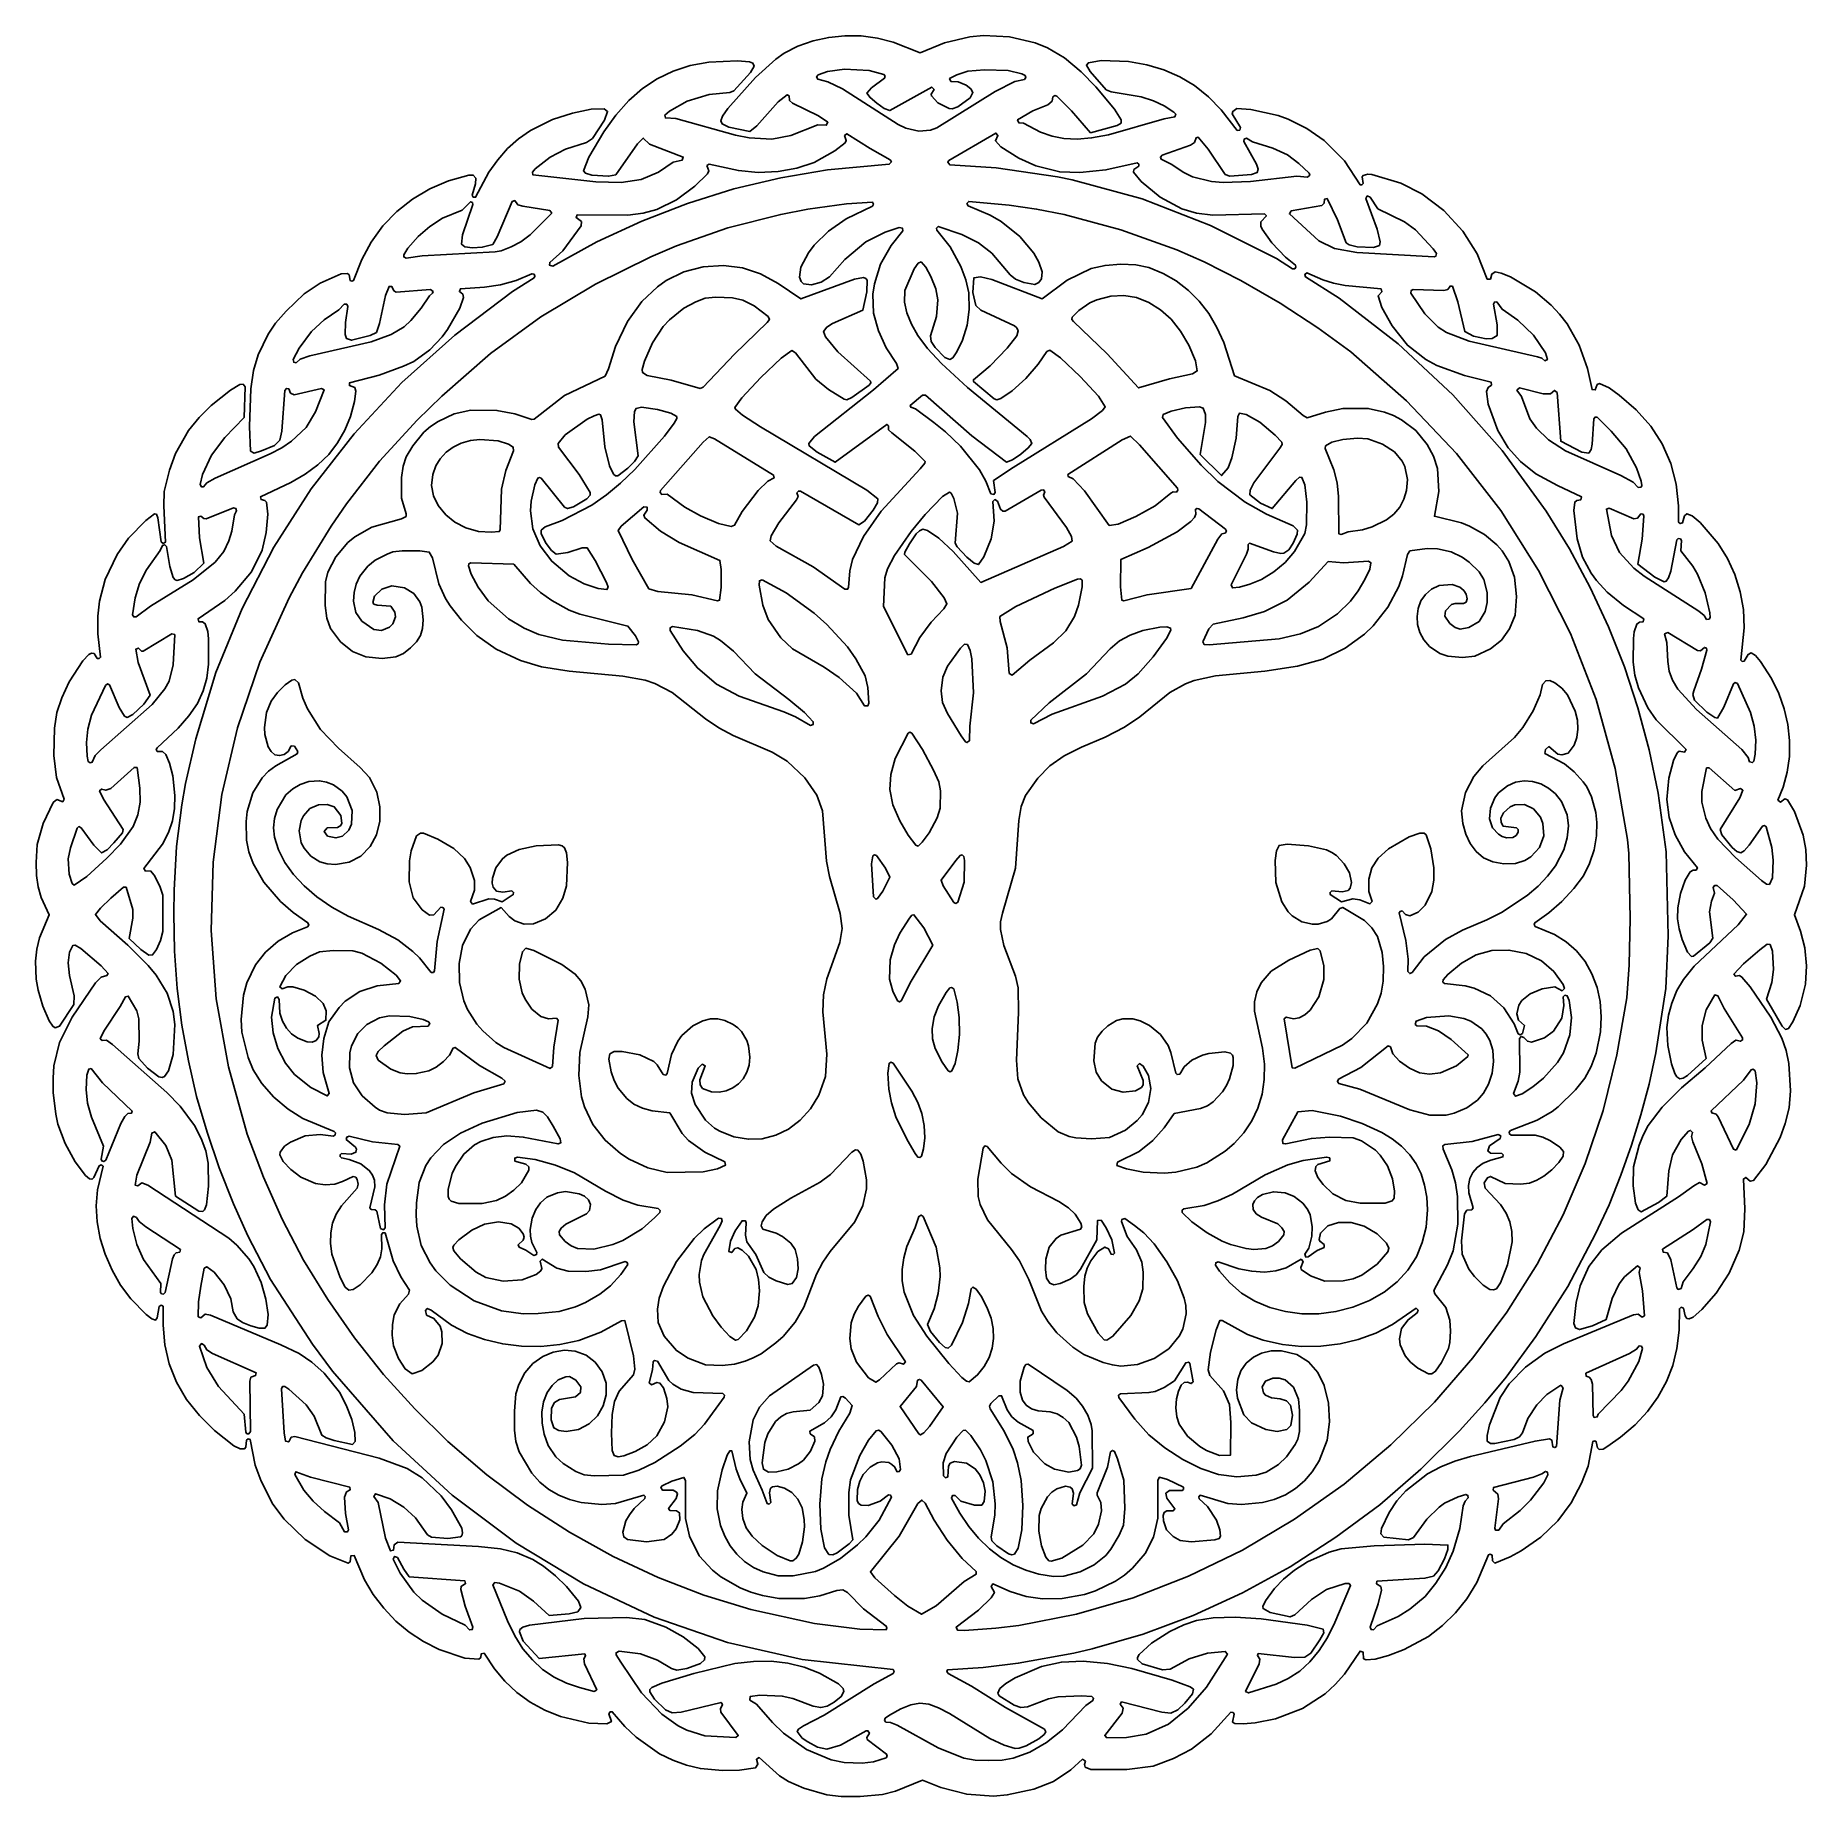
# Model space of a CAD drawing. Header units: metres. Extents: x 5 to 295, y 5 to 295.
import ezdxf

# ---------------------------------------------------------------- set-up
doc = ezdxf.new("R2010")
doc.units = ezdxf.units.M

msp = doc.modelspace()

# ---------------------------------------------------------------- linework, layer by layer
at = {"layer": 'CUT'}
for points in [[(8.051, 169.1617), (9.0133, 168.7554), (9.2377, 169.1668), (7.972, 172.7639), (7.5833, 176.3552), (7.671, 180.8578), (8.0535, 183.3985), (8.8533, 185.8084), (10.0927, 188.4673), (12.3024, 191.9187), (13.3196, 192.9396), (13.7635, 193.1557), (14.1704, 193.0783), (14.6847, 192.2892), (14.9807, 192.2659), (15.2232, 192.4923), (14.7606, 196.3497), (14.7615, 199.2082), (15.0259, 201.7051), (16.0011, 205.2302), (17.9474, 209.3626), (19.8339, 212.0256), (22.6689, 214.9483), (24.069, 216.0067), (24.3911, 215.9622), (24.6419, 215.3613), (25.1849, 211.4203), (25.5075, 211.1763), (25.8729, 211.3495), (25.6007, 217.345), (25.6885, 219.6779), (26.5148, 223.2048), (27.5486, 225.9263), (29.6719, 229.7053), (31.3894, 231.8411), (33.3814, 233.8042), (36.5397, 236.3407), (38.0948, 237.274), (38.6155, 237.3181), (38.973, 236.8497), (38.7856, 231.8278), (35.5997, 228.5735), (33.4427, 225.67), (31.9822, 222.4869), (31.5621, 220.8452), (31.7716, 220.4623), (32.142, 220.4692), (32.6504, 221.0898), (34.0344, 221.876), (43.0778, 225.8565), (44.9657, 226.8719), (46.5911, 227.937), (48.9952, 230.1722), (50.508, 232.7928), (51.901, 236.3933), (51.4981, 236.6174), (47.0002, 235.5712), (46.4253, 235.8473), (46.1294, 236.5435), (45.7336, 236.615), (45.4851, 236.2988), (44.9755, 229.6191), (44.6269, 228.1214), (43.7687, 227.2695), (41.6654, 226.3526), (40.4624, 225.9916), (39.8449, 226.3195), (39.663, 230.3879), (39.8976, 236.552), (40.309, 239.5278), (41.1186, 242.1405), (42.7346, 245.5188), (43.9527, 247.3324), (45.6671, 249.2842), (48.6295, 252.1546), (51.2496, 253.8913), (54.7176, 255.4411), (55.7407, 255.5031), (56.0385, 255.2423), (56.1675, 254.3277), (56.4701, 254.1979), (56.7394, 254.3175), (58.0933, 257.7485), (59.6633, 260.6269), (61.5795, 263.2857), (63.8645, 265.6612), (66.4079, 267.6677), (69.2444, 269.3481), (72.3185, 270.6743), (75.6538, 271.6156), (76.4032, 271.6271), (76.8134, 271.1398), (76.7548, 270.2061), (76.2168, 268.3524), (76.3774, 268.0217), (76.7768, 267.9864), (78.9711, 272.0842), (80.4177, 274.1549), (82.011, 275.9877), (83.8265, 277.592), (85.8061, 278.9486), (89.4106, 280.7654), (92.6936, 281.8028), (95.7561, 282.4514), (97.8554, 282.5117), (98.441, 282.0903), (97.9125, 280.6404), (95.9901, 277.6574), (94.9861, 276.9603), (91.5328, 275.8772), (89.0381, 274.574), (86.5616, 272.6493), (86.0955, 272.084), (86.1935, 271.6703), (96.5397, 270.5035), (100.6648, 270.4147), (103.9523, 270.9296), (106.7789, 272.106), (109.2028, 273.756), (110.7033, 274.0837), (110.8512, 274.5921), (105.3055, 276.6885), (104.2929, 277.7132), (103.3586, 276.7675), (99.7712, 271.6633), (98.6072, 271.4306), (95.876, 271.6065), (94.798, 271.9516), (94.5073, 272.3148), (95.3555, 274.5879), (97.8184, 278.7222), (99.7848, 281.4526), (101.9109, 283.8469), (104.1471, 285.8218), (106.604, 287.4254), (109.2288, 288.7104), (112.0153, 289.5912), (115.0763, 290.1615), (119.7924, 290.3663), (121.7544, 290.2117), (122.2883, 289.9806), (122.4943, 289.5294), (121.9076, 288.4559), (119.1797, 285.4406), (118.4952, 285.2008), (115.1321, 284.8483), (111.4835, 283.7568), (108.5968, 282.1239), (107.8648, 281.4909), (107.9394, 281.0254), (109.6633, 280.8939), (119.4402, 278.2012), (121.6603, 277.7646), (125.3772, 277.5378), (128.5131, 278.1183), (132.9332, 279.8726), (134.3356, 279.824), (134.6063, 280.3047), (133.0439, 281.3344), (128.7705, 283.433), (128.3267, 283.8472), (128.24, 284.6296), (127.927, 284.8154), (126.4339, 283.6364), (122.9574, 279.7209), (121.8012, 278.7684), (118.3163, 279.5004), (117.2575, 280.0353), (117.049, 280.5321), (117.2972, 281.293), (118.1699, 282.5579), (122.7302, 287.6753), (126.0669, 290.6839), (127.4167, 291.6386), (129.6771, 292.7978), (132.1667, 293.6616), (134.7391, 294.2262), (137.4, 294.495), (140.0588, 294.4679), (142.7217, 294.1159), (145.2944, 293.4681), (149.7262, 291.685), (153.7323, 293.3495), (157.9194, 294.345), (160.1167, 294.5557), (164.4047, 294.345), (168.6029, 293.3358), (170.644, 292.5052), (173.4251, 290.8747), (176.154, 288.5858), (178.5775, 286.1327), (181.6285, 282.4364), (182.7254, 280.6736), (182.7227, 280.1662), (182.0827, 279.7598), (177.7061, 278.5906), (174.5797, 282.1544), (172.1576, 284.5718), (171.8374, 284.6763), (171.5367, 284.4584), (171.3982, 283.7774), (170.7194, 283.1601), (168.2357, 282.1787), (165.7421, 280.7175), (165.9364, 280.2277), (166.7137, 280.1279), (169.5052, 278.6799), (171.4094, 278.0199), (173.346, 277.6225), (175.5372, 277.5367), (177.8746, 277.7362), (180.6727, 278.2364), (189.8159, 280.8661), (191.5659, 281.2148), (191.7022, 281.625), (191.3959, 281.9753), (189.7905, 283.005), (188.019, 283.8046), (185.9937, 284.4783), (181.1202, 285.2889), (180.297, 285.6148), (177.6623, 288.6261), (177.0381, 289.6623), (177.3682, 290.0665), (179.4448, 290.4231), (183.9392, 290.2741), (186.9393, 289.7498), (189.7444, 288.9257), (192.3496, 287.7749), (194.7738, 286.3298), (197.0561, 284.4972), (199.1572, 282.3411), (201.7843, 278.9563), (202.2086, 279.0266), (202.3102, 279.4446), (200.9423, 281.6694), (201.0698, 282.0797), (201.7327, 282.5335), (204.0338, 282.3938), (208.4962, 281.3865), (210.1506, 280.7944), (213.2264, 279.3004), (216.0653, 277.3276), (219.3822, 273.9519), (221.936, 270.0498), (222.2363, 270.0274), (222.4783, 270.2611), (222.3002, 271.3198), (222.4345, 271.5382), (223.2215, 271.7905), (223.8998, 271.7333), (228.6559, 270.3107), (232.096, 268.5767), (235.6765, 265.8002), (238.801, 262.4069), (241.162, 258.6814), (242.8197, 254.5412), (243.34, 254.5591), (243.5472, 255.3812), (244.1053, 255.7353), (245.0795, 255.5497), (246.6306, 254.9224), (250.741, 252.4653), (253.3195, 250.2971), (254.6823, 248.7887), (255.9149, 247.1941), (257.8932, 243.7329), (259.2703, 239.8947), (260.0335, 236.409), (260.5541, 236.3619), (260.8847, 237.2379), (261.2681, 237.3948), (262.832, 236.6998), (264.489, 235.5248), (267.2859, 233.1067), (269.6693, 230.4291), (271.5328, 227.5008), (272.9296, 224.2845), (273.8138, 220.9082), (274.2209, 217.3311), (274.2288, 214.6332), (274.4937, 214.4305), (274.8472, 214.5319), (275.2063, 215.6955), (275.596, 216.0396), (276.4591, 215.6919), (277.7541, 214.5832), (280.7308, 211.1566), (282.2665, 208.6696), (283.4573, 206.0557), (284.3297, 203.2008), (284.8588, 200.3002), (285.0036, 197.3179), (284.4367, 192.0347), (284.6819, 191.8133), (285.009, 191.8594), (285.629, 192.965), (286.1614, 193.2166), (286.8258, 192.7657), (287.6653, 191.7763), (289.4497, 188.9974), (290.6615, 186.5491), (291.5522, 184.005), (292.1456, 181.4346), (292.4462, 178.8135), (292.4134, 176.2092), (292.0552, 173.6352), (291.3877, 171.1394), (290.5319, 169.043), (290.9308, 168.7003), (291.6464, 169.2429), (292.0921, 169.0686), (293.252, 167.1574), (294.6693, 163.2813), (295.0826, 160.9418), (295.2292, 158.3649), (294.868, 154.9159), (293.2468, 150.1851), (294.2562, 147.5332), (294.9646, 144.7794), (295.2291, 141.8401), (295.0537, 138.8275), (294.1577, 135.2975), (292.9848, 132.6288), (292.2717, 131.5752), (291.7805, 131.4059), (291.2086, 131.9585), (288.6627, 136.3603), (289.5355, 139.0989), (289.7992, 141.2118), (289.6608, 144.2428), (289.2318, 145.3156), (288.7746, 145.377), (287.5417, 144.452), (284.8967, 142.159), (283.3024, 140.4917), (283.54, 140.1314), (284.2056, 140.247), (284.6173, 139.9804), (285.9648, 138.3993), (289.3643, 133.3879), (291.1722, 129.9494), (291.8795, 127.9459), (292.2995, 125.7857), (292.5635, 121.315), (292.3526, 118.515), (291.7379, 115.9683), (290.9112, 113.661), (288.5524, 109.2038), (286.5218, 106.6122), (285.9802, 106.474), (285.2776, 107.1059), (284.8571, 106.8397), (285.1219, 101.9635), (284.9454, 98.1532), (284.1404, 95.1663), (282.5154, 91.3882), (280.4121, 88.1039), (278.0357, 85.405), (276.6087, 84.1546), (275.9473, 83.8746), (275.5986, 83.965), (275.3177, 84.3726), (275.0181, 85.6362), (274.6429, 85.782), (274.3524, 85.5543), (274.3117, 82.0107), (273.9514, 79.0117), (273.2833, 76.2523), (272.2512, 73.5884), (270.8369, 71.0292), (269.1184, 68.6648), (267.0836, 66.5137), (264.6719, 64.4573), (262.6196, 62.9914), (261.821, 62.5028), (261.212, 62.4352), (260.898, 62.7379), (260.7215, 63.7214), (260.4596, 63.8658), (260.1437, 63.7567), (259.3667, 59.7263), (258.2694, 56.9294), (256.6054, 53.6947), (254.4058, 50.7325), (251.6344, 48.08), (248.4114, 45.8239), (246.5611, 44.8086), (244.0517, 43.7954), (243.6998, 44.1659), (243.6107, 45.1249), (243.3128, 45.2744), (243.0345, 45.1669), (241.1035, 40.5861), (239.4829, 37.9456), (237.618, 35.6123), (235.4891, 33.5466), (233.1651, 31.7746), (229.1736, 29.6269), (226.6084, 28.6255), (224.4394, 28.0393), (222.9583, 27.915), (222.5125, 28.1086), (222.4607, 29.1726), (221.9401, 29.3441), (219.4038, 25.5773), (217.8684, 23.8615), (216.2076, 22.3525), (212.4876, 19.9506), (208.0492, 18.251), (204.7341, 17.6057), (202.7535, 17.4275), (201.4024, 17.4855), (201.0019, 17.6959), (201.2844, 19.0135), (201.0916, 19.2822), (200.7617, 19.3061), (197.529, 15.7966), (194.2817, 13.2537), (191.3452, 11.7366), (188.0038, 10.464), (183.6638, 9.8974), (177.7374, 9.9266), (176.8423, 10.3063), (176.7138, 10.7418), (176.8673, 11.3135), (176.4133, 11.5881), (174.4906, 9.8731), (171.6089, 7.9483), (168.417, 6.6802), (164.0418, 5.7373), (161.7908, 5.5618), (157.387, 5.8614), (153.1409, 6.9741), (150.1079, 8.1887), (145.6857, 6.339), (143.5443, 5.7965), (139.8882, 5.4736), (136.7837, 5.5029), (134.4416, 5.7688), (130.6324, 6.8595), (128.1258, 7.9635), (126.6573, 8.8956), (123.3164, 11.8624), (122.864, 11.6087), (123.1094, 10.7959), (122.7252, 10.1978), (120.0873, 9.8095), (117.3212, 9.7806), (113.6796, 10.0741), (111.3775, 10.6331), (109.154, 11.4602), (106.988, 12.5139), (103.1197, 15.2394), (101.2891, 16.951), (99.2102, 19.3854), (98.8463, 19.376), (98.6487, 19.0704), (99.0633, 17.7752), (98.2936, 17.4266), (95.3501, 17.5478), (90.7317, 18.6178), (88.1292, 19.6565), (85.7378, 20.9881), (83.548, 22.5609), (81.5984, 24.3965), (79.8848, 26.4586), (78.1744, 28.9903), (77.7163, 28.9103), (77.6252, 28.2792), (77.3276, 28.007), (75.031, 28.1802), (70.809, 29.5933), (68.2245, 30.915), (65.8626, 32.4828), (63.7112, 34.2853), (61.7003, 36.3867), (59.9907, 38.66), (58.5371, 41.073), (56.8584, 45.0335), (56.3107, 44.9924), (56.184, 43.993), (55.8602, 43.7646), (52.8547, 44.9835), (48.8033, 47.6711), (45.3659, 50.9887), (43.4953, 53.4576), (41.5817, 57.2282), (40.5757, 59.8681), (39.7843, 64.0775), (39.4626, 64.182), (39.1803, 63.9957), (39.0804, 62.8503), (38.8717, 62.5614), (38.1252, 62.5585), (37.1143, 63.0517), (33.9468, 65.5706), (31.4426, 68.0457), (29.3423, 70.6739), (27.7159, 73.4764), (26.5127, 76.4823), (25.7759, 79.6241), (25.4853, 82.8795), (25.5195, 85.9468), (25.1978, 86.1298), (24.8478, 85.9289), (24.5175, 84.0815), (24.2669, 83.6912), (23.6321, 83.8964), (22.7317, 84.5783), (20.1886, 87.1508), (18.5004, 89.426), (17.1074, 91.8799), (15.9682, 94.4889), (15.1544, 97.1045), (14.6494, 99.7928), (14.4982, 102.4545), (14.7378, 105.0817), (15.6305, 108.9351), (15.3362, 109.1495), (14.9931, 109.0274), (14.1378, 107.1127), (13.8363, 106.806), (13.4228, 106.8868), (12.7576, 107.4154), (11.038, 109.6717), (9.3942, 112.6658), (8.2399, 115.8266), (7.8818, 117.4894), (7.467, 121.0308), (7.4372, 123.3882), (7.5594, 125.4407), (8.4855, 129.2675), (10.579, 133.3907), (14.382, 139.0369), (15.3035, 139.9859), (16.2656, 140.2538), (16.4661, 140.603), (15.3507, 141.8226), (11.9623, 144.69), (11.0528, 145.25), (10.661, 145.1606), (10.1369, 144.085), (9.9372, 142.3036), (10.1068, 140.2406), (10.8973, 136.9267), (10.8131, 135.4939), (8.5118, 131.9073), (7.8025, 131.6845), (7.381, 131.9223), (6.7785, 132.7806), (5.7262, 135.2362), (4.9831, 137.8443), (4.6828, 139.6456), (4.5361, 142.579), (4.7479, 144.5457), (5.2262, 146.4486), (6.8123, 150.1798), (5.4951, 153.0709), (4.9857, 154.7982), (4.7118, 156.645), (4.6535, 158.7993), (4.8351, 161.7697), (5.7855, 165.2047), (7.4332, 168.6289), (8.051, 169.1617)], [(133.0045, 288.0612), (132.7495, 287.7486), (132.9401, 287.3565), (134.5876, 286.9311), (136.9855, 285.7646), (146.1564, 279.9214), (147.376, 279.3587), (149.5503, 278.8526), (151.4675, 279.0166), (152.4905, 279.3773), (162.0571, 285.3306), (165.256, 286.9744), (166.8585, 287.3386), (167.0865, 287.6706), (166.9607, 287.9811), (166.4523, 288.2404), (164.1805, 288.8018), (160.3255, 288.9209), (157.5776, 288.6839), (155.7787, 288.1106), (154.5848, 287.4689), (154.7997, 286.9949), (155.9885, 286.9561), (157.3027, 286.3884), (158.067, 285.7833), (158.4053, 285.1724), (157.9299, 284.2839), (155.942, 282.8298), (155.0077, 282.5124), (154.5184, 282.5705), (152.6334, 283.5103), (151.597, 284.6168), (151.5619, 284.8985), (152.0333, 285.6768), (151.6392, 286.0654), (144.7749, 282.2126), (143.847, 282.5827), (142.6283, 283.4331), (141.5164, 284.34), (141.003, 285.0912), (141.7692, 285.9433), (143.9157, 287.5222), (144.0122, 287.8846), (143.7949, 288.1465), (141.3481, 288.7777), (137.343, 289.038), (134.5568, 288.6113), (133.0045, 288.0612)], [(114.7358, 273.2027), (115.0533, 272.3398), (114.8407, 271.815), (112.7885, 269.7866), (109.7276, 267.5586), (106.5209, 265.9888), (104.2681, 265.3682), (101.7421, 265.0452), (93.4536, 265.1227), (93.2756, 264.6673), (94.159, 263.993), (94.1112, 263.2814), (91.077, 259.1811), (88.9625, 257.2893), (88.9343, 256.8277), (89.4378, 256.6913), (96.6908, 260.6598), (104.0513, 264.0751), (111.5393, 266.9709), (119.1697, 269.349), (126.8858, 271.2043), (134.5483, 272.4949), (144.6751, 273.4022), (145.0263, 273.7932), (144.8493, 274.117), (141.5491, 275.9683), (137.7202, 278.4233), (137.3372, 278.1176), (137.611, 277.3142), (137.423, 276.9341), (135.7402, 275.6027), (132.3693, 273.7085), (129.529, 272.7521), (126.4237, 272.1924), (123.1694, 272.0752), (119.9261, 272.3728), (115.1129, 273.4246), (114.7358, 273.2027)], [(205.6619, 263.9417), (206.5772, 264.9509), (206.2404, 265.2769), (197.7913, 265.0449), (195.0852, 265.3685), (192.7132, 266.0892), (189.1507, 268.0322), (186.0246, 270.5635), (184.7744, 272.1296), (184.8286, 272.5468), (185.637, 273.0978), (185.6185, 273.4275), (185.3537, 273.6248), (180.2457, 272.4892), (175.9581, 272.0751), (172.6536, 272.1398), (168.7525, 273.1374), (165.9522, 274.387), (163.0091, 276.2639), (162.1061, 277.2575), (162.4972, 278.1277), (162.1919, 278.5216), (154.464, 274.0331), (154.2795, 273.7599), (154.596, 273.3147), (162.214, 272.845), (172.2743, 271.3491), (174.6719, 270.8744), (186.1692, 267.7149), (197.4174, 263.3571), (208.2111, 257.9164), (210.8636, 256.246), (211.2292, 256.2541), (211.4222, 256.5238), (211.3379, 256.8445), (209.7316, 258.1646), (207.4786, 260.5055), (205.8991, 262.7647), (205.6604, 263.2661), (205.6619, 263.9417)], [(189.4397, 274.8969), (189.1743, 274.5967), (189.3136, 274.221), (190.9586, 273.4131), (193.0134, 272.0487), (194.4313, 271.3585), (197.5683, 270.558), (199.4527, 270.3862), (203.9649, 270.5602), (211.58, 271.4384), (213.3426, 271.2684), (213.6977, 271.6072), (213.5971, 271.922), (211.9195, 273.5561), (210.0251, 274.9368), (207.6316, 276.047), (204.2807, 277.1071), (203.2919, 277.6686), (202.9186, 277.5111), (202.871, 277.1425), (204.9673, 273.4154), (205.2262, 272.5831), (205.0336, 272.0338), (204.1006, 271.724), (200.5491, 271.4306), (199.8132, 271.7244), (197.0187, 275.8937), (195.3874, 277.8457), (195.0326, 277.7412), (194.7822, 276.9877), (194.1105, 276.5571), (189.4397, 274.8969)], [(83.7239, 266.7367), (83.2095, 267.4522), (82.7713, 267.2856), (80.3461, 261.5021), (79.5919, 260.2256), (77.8851, 259.7748), (76.2933, 259.7119), (75.0215, 259.8697), (74.4882, 260.2719), (74.6529, 261.8004), (76.3514, 266.8032), (76.2605, 267.1201), (75.9217, 267.2517), (74.5829, 265.8959), (71.3474, 264.5382), (69.2426, 263.2182), (67.339, 261.5407), (65.6668, 259.6133), (64.9845, 258.5402), (64.9747, 258.21), (65.3716, 257.9765), (68.0333, 258.4021), (79.9734, 259.0459), (80.9537, 259.1906), (82.601, 259.8263), (84.1877, 260.6761), (85.7442, 261.8197), (89.2701, 265.3807), (88.9766, 265.8139), (84.5238, 266.5164), (83.7239, 266.7367)], [(223.614, 268.0173), (223.1226, 268.2002), (222.8844, 267.7658), (224.7279, 262.779), (225.2379, 260.6505), (225.1074, 260.0853), (224.1761, 259.7484), (221.4691, 259.8637), (220.1683, 260.1587), (219.6667, 260.5351), (218.2684, 264.275), (216.5449, 267.7694), (216.0967, 267.6535), (216.0264, 266.997), (215.6724, 266.6408), (210.6474, 265.7436), (210.359, 265.268), (215.1652, 260.8453), (217.7689, 259.5672), (221.4007, 258.9291), (234.101, 258.2002), (234.4054, 258.3226), (234.4799, 258.7428), (233.9604, 259.5171), (231.0568, 262.6512), (229.2154, 263.9381), (224.8696, 266.1155), (223.614, 268.0173)], [(47.0655, 177.8856), (46.5195, 177.926), (46.006, 176.9897), (45.3473, 176.5266), (44.5908, 176.3333), (43.8307, 176.4847), (43.2015, 176.991), (42.718, 177.8027), (42.1891, 179.8), (42.1249, 180.9732), (42.4478, 183.3977), (43.2214, 185.2837), (44.2731, 186.7151), (45.5225, 187.9681), (46.6141, 188.731), (47.119, 188.8226), (47.7178, 188.303), (48.4471, 185.7626), (49.2038, 184.0152), (51.316, 180.6006), (54.3034, 177.5555), (57.8552, 174.4141), (59.3586, 172.7266), (60.5584, 170.3397), (61.0871, 167.923), (61.0878, 165.5684), (60.5172, 163.3418), (59.4861, 161.4222), (57.9472, 159.8446), (56.0118, 158.8506), (53.8006, 158.495), (52.4171, 158.5804), (51.2283, 158.8969), (49.7591, 159.8568), (48.6272, 161.1339), (48.1391, 162.0079), (47.8387, 164.0029), (48.1342, 165.6881), (48.5109, 166.4836), (49.5982, 167.6629), (51.0203, 168.2732), (52.4113, 168.3372), (53.5895, 167.9132), (54.6748, 166.5107), (54.8262, 165.2272), (54.6516, 164.8935), (54.1159, 164.566), (52.4285, 164.5024), (51.9336, 163.8574), (52.4831, 163.1221), (53.8604, 162.8381), (54.9102, 163.1065), (55.991, 164.1128), (56.4061, 165.081), (56.4987, 167.3226), (55.6599, 169.5547), (54.8953, 170.5033), (53.4452, 171.5427), (52.3253, 172.0032), (51.1662, 172.2021), (49.4136, 172.0663), (47.9895, 171.6024), (46.7656, 170.8636), (45.657, 169.8899), (44.1881, 167.4769), (43.7733, 166.0159), (43.6311, 164.5037), (43.8019, 162.9625), (44.4354, 160.8602), (45.4897, 158.7866), (46.8809, 156.8222), (48.6475, 154.943), (50.7421, 153.1427), (53.1822, 151.4889), (55.8921, 149.9898), (60.8315, 147.7829), (63.9969, 146.0932), (66.4849, 144.1905), (67.58, 143.1269), (69.5126, 140.7252), (69.8449, 140.7534), (70.0339, 141.0282), (70.4866, 145.8475), (71.6123, 151.1243), (71.4269, 151.4065), (71.0907, 151.4383), (69.9475, 150.2181), (69.2396, 150.1565), (68.0129, 151.0365), (66.5065, 152.9902), (65.8886, 155.6075), (65.9422, 159.0543), (66.1881, 160.7335), (67.0959, 163.1634), (67.7246, 163.616), (68.2354, 163.5958), (70.5736, 162.6431), (73.195, 161.0938), (74.9429, 159.4367), (75.8705, 157.9846), (76.6089, 155.8279), (76.5831, 154.2392), (75.9488, 152.3891), (76.2977, 151.9711), (78.965, 152.8161), (79.8835, 152.7819), (81.1139, 152.3592), (82.9724, 153.5359), (83.0234, 153.8951), (82.7197, 154.1489), (81.2273, 153.9502), (80.2024, 154.0933), (79.6489, 154.7357), (79.5126, 155.399), (79.5474, 156.2505), (80.1152, 157.9159), (81.1902, 159.4144), (81.9035, 160.0001), (83.9475, 160.9276), (86.7003, 161.5179), (90.4015, 161.7222), (91.002, 161.5545), (91.3553, 161.2173), (91.6736, 160.3668), (91.8799, 158.8083), (91.6737, 154.9583), (91.1178, 152.9382), (89.9258, 150.978), (88.265, 149.5291), (86.266, 148.7357), (84.7424, 148.6769), (83.2045, 149.2225), (82.2794, 149.9538), (81.0016, 151.3959), (77.3676, 149.403), (75.9211, 147.8658), (74.608, 145.163), (74.0667, 142.2279), (74.1578, 139.1072), (74.8692, 136.0901), (75.4716, 134.6769), (76.9998, 132.2463), (77.9494, 131.1475), (80.1181, 129.2643), (81.3923, 128.4345), (89.0076, 124.9891), (89.3817, 125.3144), (89.6148, 128.4829), (90.3276, 132.9341), (90.0403, 133.2181), (88.7368, 133.1489), (87.5034, 133.5408), (86.0202, 134.7313), (84.8997, 136.3831), (84.4343, 137.412), (83.9303, 139.6305), (83.9627, 142.0952), (84.4689, 144.1495), (85.0202, 144.7291), (86.3146, 144.3579), (90.9343, 142.0613), (93.1236, 140.4923), (94.0534, 139.3457), (94.7567, 138.0267), (95.3654, 135.4306), (95.1858, 133.4616), (93.8695, 127.6039), (93.7268, 123.8601), (94.1658, 120.3191), (94.632, 118.6699), (96.0216, 115.7858), (98.0206, 113.2162), (100.5389, 111.0406), (101.9885, 110.0945), (105.0285, 108.6895), (108.2231, 107.9363), (114.1273, 108.0227), (116.4727, 108.5382), (117.7957, 109.1106), (117.6936, 109.649), (114.4189, 111.262), (111.7081, 113.1707), (110.7066, 114.2993), (108.6527, 117.68), (105.7721, 118.0329), (104.1576, 118.4484), (102.759, 119.1328), (101.5845, 120.0727), (100.1786, 121.7716), (99.5393, 123.0102), (99.0218, 124.4149), (98.6401, 126.4993), (98.7997, 127.3654), (99.5432, 127.7646), (100.819, 127.7654), (103.7504, 127.2378), (106.0104, 126.1106), (106.5826, 125.5636), (107.5903, 123.9992), (108.0177, 123.9063), (108.2456, 124.1543), (108.9114, 127.2675), (109.9665, 129.4658), (110.6529, 130.3968), (112.4384, 131.9669), (114.0975, 132.7945), (115.3069, 133.1203), (116.5138, 133.1595), (117.6833, 132.888), (119.0669, 132.2298), (119.8053, 131.6538), (120.4117, 131.0405), (121.2862, 129.5796), (121.5857, 128.7258), (121.7917, 126.8523), (121.6705, 125.5557), (121.3178, 124.3747), (120.6966, 123.3042), (119.9345, 122.4513), (119.0167, 121.7976), (117.8875, 121.3148), (116.7322, 121.1094), (115.4908, 121.169), (114.0246, 121.6938), (113.6167, 122.2873), (113.582, 123.1385), (114.4668, 125.429), (113.9785, 125.6775), (113.3146, 125.0564), (112.3071, 122.7198), (112.2426, 120.9377), (112.8209, 119.0974), (114.5181, 116.5247), (115.9953, 115.1822), (116.8411, 114.6823), (119.1497, 113.76), (121.5484, 113.3567), (123.8072, 113.4436), (126.0502, 114.0184), (128.1498, 115.0254), (130.0512, 116.4938), (131.724, 118.3401), (133.105, 120.6095), (134.2039, 123.6873), (134.4384, 127.3606), (133.795, 134.3039), (133.8817, 137.056), (134.4505, 139.6992), (136.5497, 145.6433), (136.9264, 147.9811), (136.6352, 150.4147), (134.8866, 156.5026), (134.3522, 158.9965), (133.7365, 167.2547), (132.8089, 169.8741), (130.7903, 172.6937), (127.9158, 175.4459), (125.4574, 176.8892), (119.0708, 179.6591), (116.6859, 180.8947), (114.5035, 182.388), (109.0595, 186.6984), (106.2018, 188.2037), (104.6018, 188.7372), (100.9402, 189.3996), (92.1209, 190.2204), (87.6234, 190.9253), (84.1737, 191.9364), (80.1573, 193.7994), (76.9916, 196.0806), (74.4451, 198.5977), (72.6096, 200.9328), (71.849, 202.1507), (70.7655, 204.5522), (69.7218, 208.7908), (69.168, 209.7556), (67.6515, 209.9652), (64.7248, 209.9659), (63.2137, 209.7719), (62.275, 209.4239), (60.3077, 208.3983), (59.105, 207.4603), (57.7902, 205.8087), (57.1752, 204.4911), (56.8437, 203.138), (56.7543, 201.7082), (57.1387, 199.8222), (58.1172, 198.4131), (60.0939, 197.0324), (61.348, 196.8892), (62.638, 197.3984), (63.1969, 197.9596), (63.6132, 199.1074), (63.5177, 199.8912), (62.844, 200.8847), (60.6499, 201.0367), (60.1037, 201.2034), (59.9334, 201.4605), (60.1821, 202.5071), (61.3683, 203.6827), (63.0277, 204.2334), (65.0898, 203.8758), (66.6447, 202.9481), (67.6206, 201.5843), (67.9422, 200.6854), (68.1779, 198.6533), (68.0847, 197.2045), (67.7593, 196.0793), (67.0938, 195.0289), (66.1015, 194.0107), (64.9434, 193.122), (63.6926, 192.5724), (61.422, 192.3001), (58.7654, 192.5728), (56.5696, 193.4504), (54.6223, 195.0136), (52.9422, 197.224), (52.3592, 198.8881), (52.1141, 201.0068), (52.1483, 204.8607), (52.5456, 206.4302), (53.8615, 208.9917), (55.796, 211.3073), (56.9585, 212.2653), (59.7335, 213.8339), (64.6223, 215.2113), (65.3589, 215.6102), (65.4089, 216.0011), (64.5946, 218.6084), (64.6239, 222.0142), (64.87, 223.8685), (65.4111, 225.364), (66.4585, 227.2134), (68.274, 229.4098), (69.3793, 230.3404), (70.6329, 231.196), (73.2384, 232.4257), (75.9918, 233.0324), (80.2849, 232.9991), (83.2389, 232.4361), (86.0036, 231.5146), (86.3846, 231.5758), (91.3943, 235.468), (98.0227, 238.5984), (98.5968, 239.8277), (99.7414, 243.517), (101.7204, 247.5882), (104.0433, 250.8812), (106.6132, 253.3068), (108.0427, 254.3101), (110.9807, 255.7597), (114.1492, 256.5811), (117.4677, 256.7918), (120.5837, 256.4096), (123.5237, 255.4338), (126.4574, 253.808), (130.1782, 251.3087), (138.9448, 254.554), (140.4406, 254.7983), (140.8282, 254.6769), (141.0552, 254.3715), (141.0067, 252.4681), (140.3154, 249.4437), (135.3484, 247.2771), (134.4026, 246.6908), (133.8899, 245.9694), (134.2352, 245.0886), (136.2466, 242.6246), (141.5773, 237.8194), (141.6474, 237.5422), (141.3768, 237.1742), (138.5301, 235.1291), (137.7065, 234.7553), (137.2771, 234.8619), (134.6858, 236.4513), (132.6069, 238.1418), (129.2779, 242.4366), (128.7102, 242.8289), (126.9553, 241.5621), (123.6103, 238.4205), (120.4868, 235.0934), (119.3396, 233.499), (119.453, 233.1975), (120.6081, 232.2117), (123.5358, 230.3071), (140.9778, 219.9001), (142.7936, 218.4918), (142.7622, 217.8569), (142.0508, 216.639), (140.5857, 214.8215), (139.7063, 214.2439), (130.0932, 219.7349), (129.7582, 219.7693), (129.5105, 219.4929), (129.7015, 218.897), (129.4743, 218.3419), (126.5632, 214.5733), (125.2816, 212.4366), (125.1327, 211.5713), (126.1027, 210.7458), (132.1571, 207.3333), (137.385, 203.6646), (137.8241, 203.6597), (137.9924, 203.9088), (138.2174, 206.6945), (138.6379, 208.5105), (140.4225, 212.2869), (143.34, 216.4394), (149.7556, 223.4408), (150.5056, 224.3254), (150.5551, 224.6228), (148.8448, 226.2995), (145.0715, 229.3092), (144.5727, 229.8201), (144.5726, 230.4597), (144.2531, 230.7033), (135.8032, 224.5017), (132.8459, 226.1553), (131.5481, 227.1881), (131.4529, 227.5498), (132.4125, 228.7127), (142.1068, 236.3861), (146.1427, 239.9076), (145.8731, 240.6971), (144.1832, 243.2539), (142.8847, 246.0919), (142.114, 248.9569), (141.9968, 252.0912), (142.2408, 253.774), (143.2558, 257.0103), (145.0131, 260.0852), (146.8893, 262.459), (146.8542, 262.8953), (146.3166, 263.0023), (144.0211, 262.2488), (140.8122, 260.6623), (137.3814, 257.7869), (134.8858, 254.9154), (133.4982, 254.0293), (131.9152, 253.5903), (130.6125, 253.767), (130.19, 254.1622), (129.9268, 254.9016), (130.1795, 256.4924), (131.409, 258.8532), (132.3336, 260.1017), (134.7029, 262.4373), (137.6051, 264.4769), (141.9176, 266.5353), (142.0816, 266.8653), (141.9291, 267.1627), (137.653, 266.9192), (131.3225, 266.0148), (126.8619, 265.1638), (118.2049, 262.9694), (109.7723, 259.9931), (105.5174, 258.203), (96.4357, 253.7059), (87.5003, 248.3738), (79.2258, 242.3497), (71.2243, 235.3409), (67.2062, 231.3816), (61.0346, 224.6535), (55.5758, 217.6769), (53.0522, 214.009), (48.3512, 206.3297), (46.1612, 202.2424), (41.3653, 191.6876), (37.6793, 180.9277), (35.1332, 169.9622), (33.6985, 158.8512), (33.4041, 147.6512), (34.2259, 136.4125), (36.2075, 125.2802), (39.3067, 114.1924), (41.9475, 107.1192), (45.019, 100.2468), (48.5459, 93.5429), (52.5234, 87.0485), (56.895, 80.7701), (61.6626, 74.7752), (66.7813, 69.1019), (72.2219, 63.7794), (78.6286, 58.281), (85.3052, 53.3245), (92.2068, 48.8492), (99.366, 44.8589), (106.7359, 41.4091), (114.2552, 38.5238), (121.9745, 36.1544), (132.4304, 33.8981), (139.8318, 32.9332), (144.1425, 32.8563), (144.3, 33.1472), (144.1773, 33.4545), (140.4341, 36.2822), (137.8152, 38.9601), (137.0743, 39.3836), (136.0443, 39.3151), (133.2708, 38.4049), (130.7571, 37.9959), (126.5235, 37.9966), (123.8906, 38.4647), (121.9645, 39.0369), (120.188, 39.7495), (117.0208, 41.5596), (115.6563, 42.6305), (113.4874, 45.0044), (111.8678, 48.1975), (111.2355, 51.1417), (111.206, 57.3383), (110.9611, 57.8558), (108.9937, 57.2219), (107.3851, 56.4889), (107.1939, 56.2113), (107.4502, 55.7825), (109.1808, 55.7503), (109.7725, 55.4596), (109.9417, 55.1824), (109.7205, 54.4136), (108.4527, 52.7694), (108.6838, 52.4075), (109.7573, 52.3541), (110.2414, 52.059), (110.3072, 50.8997), (109.7199, 49.4318), (108.9982, 48.5271), (107.7042, 47.6552), (104.8429, 47.2805), (101.7124, 47.654), (101.1072, 48.1034), (100.9241, 48.8719), (101.4609, 50.7211), (102.0269, 51.741), (102.8064, 52.7716), (104.5388, 54.3895), (104.5891, 54.7195), (104.4003, 54.9511), (99.7414, 53.5794), (97.5128, 53.4331), (94.1282, 53.7343), (92.168, 54.2134), (90.4292, 54.9379), (88.7878, 55.8888), (87.3064, 57.0944), (86.0107, 58.536), (83.9573, 62.0651), (83.3749, 63.7564), (83.1702, 65.6298), (83.1689, 68.7565), (83.3754, 71.5685), (83.8526, 73.1312), (84.859, 75.0025), (86.1713, 76.5347), (87.7889, 77.7025), (89.4992, 78.4124), (91.3601, 78.7246), (93.1435, 78.5791), (94.9144, 77.9324), (96.4265, 76.7794), (97.5765, 75.1897), (98.2028, 73.3154), (98.2069, 71.4076), (97.7345, 69.6225), (96.7768, 67.9862), (95.404, 66.6331), (93.6585, 65.7451), (91.6527, 65.4159), (90.4432, 65.5496), (89.6413, 65.99), (89.1745, 67.325), (89.2639, 69.2229), (89.7055, 70.1678), (90.5492, 70.666), (93.1679, 71.1015), (93.9718, 71.786), (94.0347, 72.7553), (93.2339, 73.8365), (92.2011, 74.4091), (91.6175, 74.3762), (90.3591, 73.8642), (89.3296, 72.969), (88.5423, 71.8043), (87.9496, 70.2855), (87.6631, 68.5971), (87.6916, 66.7889), (88.0365, 64.9487), (88.713, 63.1072), (89.9722, 61.2642), (91.1456, 60.1442), (93.206, 58.8239), (94.5866, 58.3009), (96.2246, 58.1006), (101.0543, 58.2422), (103.5926, 59.0482), (106.1753, 60.2947), (110.3498, 62.9788), (112.7464, 64.9083), (114.3349, 66.585), (117.5868, 71.0225), (117.6198, 71.3871), (117.3361, 71.6185), (112.4733, 71.7741), (110.5378, 72.364), (109.1413, 73.1783), (108.4906, 73.7906), (106.6214, 76.9578), (106.1153, 77.0742), (105.9205, 76.8076), (105.8239, 75.5026), (105.2737, 73.3708), (105.6475, 73.0466), (106.5434, 73.4482), (107.0196, 73.3567), (107.6306, 72.5777), (108.191, 70.8074), (108.3147, 69.4254), (107.7972, 66.9997), (106.5289, 64.698), (104.9219, 63.2018), (102.9646, 62.1315), (101.1196, 61.3856), (100.1655, 61.2567), (99.5096, 61.4463), (99.168, 62.2825), (99.1064, 65.1252), (99.1971, 68.1795), (99.5785, 70.3217), (100.3281, 72.0016), (102.6925, 74.719), (102.9137, 75.6371), (102.7114, 77.8119), (101.2526, 83.6217), (100.7209, 83.5813), (97.3128, 81.6891), (93.7276, 80.3594), (90.5966, 79.6826), (87.4835, 79.3625), (84.3255, 79.3895), (81.2251, 79.7707), (78.2441, 80.4766), (75.4364, 81.5079), (72.8107, 82.8483), (69.4665, 85.3303), (68.8437, 85.598), (68.5332, 85.2496), (68.7392, 84.5085), (69.9481, 83.9505), (70.9411, 82.6781), (71.2547, 81.7798), (71.3047, 79.8315), (70.6424, 77.9452), (69.7658, 76.8519), (67.9781, 75.4179), (66.3645, 74.8502), (65.2424, 75.6712), (64.1164, 77.4012), (63.3169, 79.4428), (63.1005, 81.1917), (63.1335, 82.9796), (63.4102, 84.5745), (64.3239, 86.3296), (65.7677, 87.9604), (65.9144, 88.6036), (64.5264, 90.7897), (63.2397, 93.4217), (61.919, 97.9843), (61.5499, 98.021), (61.317, 97.7324), (61.4112, 95.4038), (61.1617, 94.052), (60.6451, 92.8154), (59.767, 91.4688), (57.8607, 89.4972), (56.7133, 88.7086), (55.9807, 88.5996), (55.3656, 89.1023), (54.5292, 90.6605), (53.2097, 94.5297), (52.9645, 96.3159), (52.9946, 97.9901), (53.2952, 99.5808), (53.9112, 101.0795), (54.7949, 102.4328), (57.3377, 105.3136), (57.5025, 105.9741), (57.364, 106.7702), (57.1121, 107.1221), (56.6814, 107.2393), (54.9627, 106.41), (53.6531, 106.0203), (52.0927, 105.9047), (50.4985, 106.09), (48.1219, 107.12), (46.4606, 108.3985), (45.2013, 109.716), (44.6282, 110.8127), (44.6911, 111.2679), (45.4025, 112.2326), (46.4024, 112.8941), (48.8143, 113.9102), (51.2832, 114.1452), (53.443, 113.8959), (53.7288, 114.0761), (53.7667, 114.4118), (53.5641, 114.6364), (48.3994, 116.7779), (46.0056, 118.3172), (43.6674, 120.304), (41.6857, 122.5272), (40.2908, 124.7618), (39.4344, 126.7763), (38.4323, 130.9237), (38.2868, 132.9988), (38.6673, 137.0098), (39.2454, 139.0197), (40.6504, 141.976), (42.317, 144.0677), (44.3913, 145.8796), (46.7082, 147.2505), (49.2014, 148.2467), (49.4039, 148.5164), (49.265, 148.8972), (46.855, 150.6025), (44.7451, 152.4195), (42.022, 155.5543), (40.2617, 158.6584), (39.5607, 160.5564), (39.1646, 162.4512), (39.1062, 165.5524), (39.312, 167.1852), (40.2198, 170.2349), (41.7456, 172.6998), (42.803, 173.7883), (43.9705, 174.6815), (47.5187, 176.6573), (47.5894, 177.0283), (47.0655, 177.8856)], [(150.1514, 235.5213), (148.1097, 233.8334), (148.2297, 233.5161), (148.9571, 233.252), (152.0064, 230.9939), (153.9225, 229.4603), (156.369, 227.1305), (159.4681, 223.2317), (160.5374, 221.4147), (161.3473, 219.3309), (161.8551, 219.2112), (162.0577, 219.5552), (161.8036, 221.4811), (165.0064, 223.655), (177.8519, 231.6427), (179.6725, 232.9953), (180.1206, 233.6056), (179.0047, 235.3398), (176.0099, 238.5662), (172.781, 241.621), (171.0022, 242.869), (170.5371, 242.6539), (169.1111, 240.6209), (167.0755, 238.263), (164.8628, 236.2288), (162.9942, 234.9407), (162.3191, 234.752), (161.8926, 234.905), (158.5068, 237.7301), (158.4992, 238.0434), (161.2198, 240.3255), (164.0257, 243.2191), (165.5995, 245.2308), (165.808, 246.042), (165.6335, 246.5486), (165.2311, 246.9055), (159.6954, 249.478), (158.8682, 250.2293), (158.4162, 252.3634), (158.5502, 254.7566), (159.6369, 254.9149), (161.4912, 254.4672), (169.7664, 251.3203), (173.8464, 254.3825), (177.8195, 256.2901), (180.0953, 256.8152), (182.6801, 257.0261), (185.1361, 256.8764), (187.2493, 256.4365), (189.616, 255.4931), (191.7827, 254.2511), (193.7803, 252.7081), (195.5551, 250.9284), (197.1211, 248.8844), (198.4475, 246.6105), (199.5682, 244.1272), (201.3433, 238.6825), (207.1235, 236.2522), (209.7624, 234.5515), (212.6005, 232.1538), (213.2555, 231.8081), (216.2868, 232.7353), (219.1287, 233.292), (223.2851, 233.321), (225.9813, 232.7349), (227.424, 232.1815), (228.76, 231.4662), (231.074, 229.7088), (232.9809, 227.4088), (234.0167, 225.4796), (234.6645, 223.478), (234.8459, 219.6907), (234.1512, 215.6382), (238.6175, 214.5293), (239.9289, 214.0202), (242.3941, 212.6488), (244.408, 210.9561), (245.2458, 209.9369), (246.3489, 208.2291), (247.2979, 205.606), (247.5927, 202.4493), (247.3849, 199.3887), (246.447, 197.1434), (245.1484, 195.2835), (243.3488, 193.8761), (240.7578, 192.639), (238.7729, 192.4462), (236.3488, 192.6654), (235.0529, 193.1233), (233.3435, 194.2732), (232.3864, 195.3499), (231.7622, 196.5339), (231.3853, 197.8649), (231.2946, 199.1968), (231.4765, 200.5), (231.9289, 201.7386), (232.6598, 202.8083), (233.6433, 203.6768), (234.9101, 204.2763), (237.0387, 204.4095), (238.3161, 203.9712), (238.9698, 203.4463), (239.371, 202.8199), (239.5069, 202.0686), (239.3422, 201.5352), (238.9049, 201.2944), (237.5585, 201.3208), (236.9638, 201.1488), (235.9535, 200.085), (235.8548, 199.205), (236.6736, 198.041), (237.5519, 197.3683), (238.3858, 197.1143), (239.7799, 197.3557), (241.495, 198.3776), (242.502, 200.0146), (242.7795, 201.4572), (242.7795, 203.1327), (242.2789, 205.2261), (241.514, 206.4934), (239.8777, 208.1), (238.7057, 208.9188), (236.8753, 209.7642), (234.6311, 210.2576), (232.9331, 210.3458), (230.1298, 209.9537), (229.7395, 209.345), (228.9274, 205.8303), (228.3059, 204.1065), (226.4863, 200.7038), (224.0837, 197.625), (222.6904, 196.2937), (219.4994, 193.981), (215.8576, 192.1902), (211.6954, 191.0179), (206.3377, 190.2217), (198.2422, 189.4287), (194.7294, 188.6518), (193.278, 188.1187), (190.7437, 186.704), (185.7763, 182.7001), (183.272, 181.021), (180.0958, 179.3443), (176.2362, 177.752), (173.3827, 176.3224), (171.0408, 174.6422), (169.0479, 172.646), (167.0453, 169.7885), (166.3403, 167.9684), (165.9404, 165.6979), (165.385, 157.89), (163.2457, 150.4637), (162.9513, 149.0798), (162.9234, 147.7847), (163.476, 145.158), (165.4066, 140.128), (165.822, 138.2314), (165.8836, 134.1991), (165.533, 126.3688), (165.7999, 123.2682), (166.7305, 120.6462), (167.5032, 119.3373), (169.6116, 116.858), (172.3767, 114.6026), (174.2274, 113.826), (175.3026, 113.6144), (177.848, 113.4431), (180.7999, 113.6656), (183.4301, 114.8655), (185.3663, 116.4372), (186.1727, 117.3934), (187.203, 119.427), (187.5813, 121.6993), (187.2406, 123.8581), (186.368, 125.3713), (185.7568, 125.786), (185.3634, 125.4278), (186.3585, 122.9966), (186.357, 122.3279), (186.0806, 121.8893), (185.0779, 121.3168), (183.0381, 121.1115), (181.199, 121.6138), (179.5052, 122.981), (178.6254, 124.368), (178.2399, 126.2353), (178.4572, 129.1315), (178.8721, 130.1087), (179.6167, 131.1052), (180.5271, 132.0104), (181.9605, 132.8867), (183.0175, 133.1595), (184.6702, 133.1298), (185.8613, 132.817), (187.4099, 132.0575), (189.1668, 130.5793), (190.4283, 128.731), (190.9127, 127.5897), (191.7019, 124.2341), (191.9246, 123.9919), (192.3448, 124.0721), (193.0533, 125.2333), (194.3593, 126.3579), (196.0782, 127.1611), (197.1451, 127.4453), (199.7579, 127.7387), (200.6746, 127.519), (201.0134, 127.1914), (201.1207, 126.7643), (201.0987, 125.4994), (200.534, 123.282), (199.9964, 122.1991), (199.3419, 121.144), (197.8184, 119.5327), (196.8894, 118.8796), (195.7296, 118.3917), (191.4384, 117.5798), (189.7959, 115.2316), (187.9494, 113.1529), (185.6925, 111.3759), (182.1575, 109.6239), (182.0401, 109.0861), (183.6167, 108.4874), (186.3428, 107.9932), (189.8186, 107.8178), (191.6815, 107.9659), (195.1524, 108.8094), (196.7714, 109.5061), (199.8058, 111.4243), (201.2853, 112.6974), (202.8698, 114.4234), (204.1761, 116.3885), (205.1629, 118.4689), (205.8676, 120.7496), (206.2163, 123.1769), (206.2423, 125.6969), (205.9501, 128.3063), (204.6334, 134.4117), (204.6336, 135.9435), (205.0061, 137.5523), (205.7323, 139.0253), (207.3641, 140.9758), (210.2568, 142.7753), (213.7599, 144.4038), (215.0157, 144.6723), (215.3726, 144.3231), (215.9776, 141.8379), (215.9754, 139.6068), (215.2013, 136.7604), (213.7562, 134.5634), (212.903, 133.803), (211.9608, 133.3042), (211.0187, 133.15), (209.8334, 133.4152), (209.5018, 133.1442), (210.7853, 125.1185), (211.2627, 125.0135), (219.0683, 128.81), (220.608, 129.9063), (223.0568, 132.4402), (224.8129, 135.5705), (225.4174, 137.3354), (225.7552, 139.3093), (225.8144, 141.7154), (225.5854, 144.0345), (224.7937, 146.6292), (223.8551, 148.0683), (222.6577, 149.2907), (219.103, 151.4277), (218.6503, 151.2592), (217.2522, 149.5241), (216.5649, 149.0956), (215.0569, 148.6819), (214.1146, 148.6522), (212.407, 149.0645), (210.8134, 150.0612), (210.1476, 150.7034), (209.0991, 152.3309), (208.1255, 155.5184), (208.0048, 159.1408), (208.2198, 160.7053), (208.646, 161.613), (209.9533, 161.782), (213.5054, 161.5178), (216.4623, 160.8985), (217.3041, 160.4512), (218.061, 159.9315), (219.3252, 158.5973), (220.1842, 157.1107), (220.5218, 155.5374), (220.33, 154.5774), (219.9721, 154.2099), (219.0012, 153.9799), (217.2928, 154.1257), (217.0125, 153.8908), (217.05, 153.527), (218.8861, 152.3592), (220.7835, 152.8445), (221.8869, 152.6553), (223.5657, 151.9852), (223.9208, 152.4043), (223.3581, 154.0618), (223.3896, 156.086), (223.9011, 157.9388), (224.943, 159.5223), (226.6207, 161.0496), (229.9986, 163.0173), (231.7304, 163.628), (232.4488, 163.5875), (232.7782, 163.3182), (233.581, 161.0435), (234.0555, 157.9119), (234.0549, 155.8828), (233.7181, 154.0172), (232.6214, 151.7958), (231.4608, 150.6664), (230.1129, 150.0253), (229.4124, 150.2541), (228.8701, 150.8388), (228.5396, 150.7763), (228.3843, 150.5183), (229.4555, 145.9899), (229.8371, 142.9388), (229.7833, 140.9164), (230.099, 140.5745), (230.4756, 140.7141), (232.4792, 143.3031), (235.9432, 146.1508), (238.7527, 147.692), (242.7673, 149.3639), (245.1523, 150.6001), (249.3762, 153.3769), (251.1509, 154.9165), (252.7171, 156.5386), (254.0476, 158.2558), (255.4147, 160.8755), (255.9627, 162.8283), (256.1652, 164.818), (255.9344, 166.6055), (254.9845, 168.8115), (254.0258, 170.0663), (252.8881, 171.0061), (251.6071, 171.7168), (250.2465, 172.1137), (248.8584, 172.1986), (247.4718, 171.9718), (246.1397, 171.4055), (244.6886, 170.2107), (244.0576, 169.3954), (243.339, 167.7275), (243.1792, 165.9765), (243.6795, 164.4823), (244.6662, 163.4384), (245.2701, 163.0726), (245.9814, 162.8297), (247.0166, 162.8923), (247.5421, 163.2363), (247.908, 163.7698), (247.8861, 164.2158), (247.6413, 164.4749), (245.45, 164.7393), (245.0929, 165.3386), (245.0752, 166.0959), (245.4784, 166.9608), (246.5639, 167.9579), (247.3262, 168.2777), (248.9216, 168.3102), (250.3894, 167.6131), (251.5348, 166.2403), (251.9496, 165.2039), (252.102, 163.1842), (251.3844, 161.2647), (249.9481, 159.7199), (248.9796, 159.1195), (247.4406, 158.6453), (245.5564, 158.5824), (243.7336, 158.915), (242.2006, 159.5797), (241.0058, 160.5923), (240.0335, 161.8903), (239.2989, 163.4516), (238.8241, 165.2131), (238.619, 167.2763), (239.2511, 170.3), (240.6082, 172.9263), (242.1173, 174.6501), (247.3126, 179.3193), (248.6684, 180.9319), (250.3659, 183.6823), (251.4778, 186.3012), (251.8986, 188.001), (252.4159, 188.6369), (253.0785, 188.6722), (253.9354, 188.2666), (255.0564, 187.4173), (255.9919, 186.3021), (257.2713, 183.6328), (257.6099, 182.1686), (257.6997, 180.6959), (257.5181, 179.3064), (257.0666, 178.0398), (256.0848, 176.7214), (255.0606, 176.4816), (254.3901, 176.603), (252.9065, 177.8211), (252.3972, 177.334), (252.2612, 176.6997), (255.4839, 174.9777), (257.0967, 173.6581), (258.5711, 172.0337), (259.1741, 171.2139), (259.9488, 169.5964), (260.624, 167.0126), (260.8058, 165.3813), (260.7468, 163.1718), (260.356, 160.8624), (259.6148, 158.643), (258.6157, 156.6147), (257.0416, 154.5303), (255.0667, 152.4066), (252.9428, 150.5464), (250.6467, 148.9132), (250.4963, 148.6157), (250.693, 148.2665), (253.8651, 146.9932), (255.7906, 145.7859), (257.4542, 144.2947), (258.865, 142.5297), (259.9947, 140.5379), (260.8328, 138.2851), (261.3556, 135.9614), (261.5369, 133.4715), (261.3887, 131.0099), (260.6766, 127.4886), (259.8756, 125.3265), (258.8534, 123.4109), (257.3177, 121.4933), (254.4725, 118.7067), (253.4617, 117.912), (251.0055, 116.5086), (246.6538, 114.7922), (246.4325, 114.542), (246.4659, 114.2448), (246.7373, 114.05), (250.7069, 114.0282), (251.9666, 113.7222), (253.2128, 113.0846), (254.715, 112.0536), (255.3138, 111.3418), (255.279, 110.5975), (254.5655, 109.5418), (253.4262, 108.3469), (252.1127, 107.3254), (250.9833, 106.6397), (249.7379, 106.1787), (248.2563, 105.9912), (245.776, 106.1096), (243.3624, 107.2653), (242.8409, 107.0166), (242.3122, 106.2044), (242.4641, 105.3523), (244.9703, 102.6384), (245.8971, 101.2329), (246.5276, 99.7906), (246.8586, 98.2268), (246.887, 96.528), (246.1406, 92.73), (245.007, 89.7923), (244.3221, 88.8405), (243.8684, 88.6274), (243.2656, 88.7037), (242.1649, 89.4174), (240.7275, 90.8213), (239.7883, 92.0343), (238.6885, 94.4998), (238.6182, 96.7156), (239.0693, 101.1126), (239.4721, 101.7163), (240.2624, 101.7843), (240.5036, 102.0972), (239.8223, 104.5576), (239.7616, 105.8027), (239.9506, 106.9493), (240.4367, 107.9223), (241.1559, 108.7368), (242.1611, 109.4177), (243.3948, 109.9461), (245.3773, 110.4641), (245.4256, 110.7964), (245.1977, 111.0431), (243.3679, 111.0915), (242.8971, 111.4531), (243.1837, 112.2883), (244.9367, 113.4789), (245.0314, 113.9037), (244.5971, 114.1452), (240.3524, 113.0245), (235.8524, 112.505), (235.5509, 112.2999), (235.6036, 111.7353), (236.9984, 108.3674), (237.6018, 106.2226), (237.9544, 103.9753), (238.0129, 99.4386), (237.203, 95.0392), (236.2967, 92.7592), (234.0694, 88.522), (234.1913, 87.9834), (236.0374, 85.7357), (236.6593, 83.6631), (236.7821, 81.8947), (236.6937, 80.0211), (236.4409, 79.0137), (235.2926, 76.7173), (234.3417, 75.289), (233.7288, 74.8669), (233.1989, 74.881), (231.4221, 75.7809), (230.2306, 76.7679), (229.3218, 77.8235), (228.5249, 79.6403), (228.425, 80.598), (228.7669, 82.2994), (229.8378, 83.7376), (231.3294, 84.8786), (231.4707, 85.3127), (231.1655, 85.6234), (227.2716, 82.9813), (224.5337, 81.5663), (221.641, 80.5063), (218.6745, 79.7793), (215.4988, 79.3895), (212.341, 79.3625), (209.1995, 79.6825), (206.0655, 80.389), (203.4609, 81.3452), (199.2897, 83.5963), (198.9222, 83.6014), (198.339, 82.0692), (197.405, 78.4217), (197.0303, 75.5441), (197.3027, 74.5696), (199.5203, 72.0539), (200.4994, 69.8304), (200.7469, 66.8941), (200.6709, 61.5086), (198.8593, 61.4345), (196.7253, 62.2592), (195.6247, 62.946), (193.6355, 64.6425), (192.2531, 66.5801), (191.8668, 67.8288), (191.7142, 69.3041), (191.8021, 70.7684), (192.1308, 72.0358), (192.6014, 72.9807), (193.0795, 73.4534), (193.6398, 73.481), (194.2396, 73.2532), (194.5762, 73.5698), (194.021, 76.5387), (193.8273, 76.8048), (193.322, 76.6918), (191.4831, 73.7349), (189.8108, 72.6102), (188.3141, 71.9645), (187.2776, 71.7764), (182.5989, 71.5747), (182.3069, 71.3444), (182.3406, 70.9741), (184.9922, 67.4039), (187.2805, 64.8532), (189.9276, 62.6974), (192.8312, 60.8206), (195.7998, 59.3385), (198.7299, 58.3546), (201.7255, 57.9551), (204.8808, 58.2191), (206.5477, 58.7155), (208.54, 60.0093), (209.8563, 61.2397), (211.2849, 63.2437), (211.7155, 64.1171), (211.9885, 65.3922), (212.0171, 68.8535), (211.8185, 70.7147), (211.0005, 72.6769), (209.6413, 73.8733), (208.6542, 74.1747), (207.633, 74.1779), (206.4135, 73.6864), (205.8821, 72.7306), (206.0867, 71.7536), (206.4201, 71.3743), (207.3981, 70.9148), (208.8232, 70.7794), (209.877, 70.4395), (210.5204, 69.738), (210.8539, 68.0752), (210.5718, 66.3884), (209.9277, 65.7359), (208.3243, 65.4154), (206.4714, 65.7498), (204.1192, 66.8225), (202.8951, 68.1441), (201.8231, 70.8694), (201.6461, 72.2206), (201.8672, 73.9109), (202.3982, 75.3529), (203.2772, 76.6), (204.435, 77.5768), (205.7893, 78.2701), (207.3689, 78.6358), (209.0529, 78.6377), (211.5767, 78.0454), (213.4903, 76.846), (215.001, 75.0691), (216.0341, 72.971), (216.772, 70.0649), (216.9483, 66.9801), (216.5664, 63.9597), (215.2356, 60.5988), (214.1095, 58.8028), (212.8235, 57.3136), (211.3615, 56.0368), (209.6937, 55.0281), (207.8457, 54.2569), (205.9084, 53.7296), (202.4872, 53.4331), (200.2576, 53.5795), (195.6747, 54.9288), (195.4746, 54.6624), (195.5308, 54.3695), (196.8992, 53.0915), (198.4026, 50.8216), (198.9526, 49.2449), (199.0466, 48.227), (198.8312, 47.8395), (198.0972, 47.6033), (194.2281, 47.3102), (192.4381, 47.5187), (191.2571, 48.153), (190.1949, 49.2809), (189.6659, 50.7398), (189.6369, 51.6006), (189.8198, 52.1285), (190.2427, 52.3541), (191.283, 52.3932), (191.547, 52.731), (190.2472, 54.4774), (190.0425, 55.2695), (190.6447, 55.7269), (192.7203, 55.6884), (192.9673, 55.9057), (192.9602, 56.2346), (190.3141, 57.5232), (189.0077, 57.8798), (188.7647, 57.3969), (188.7357, 51.1824), (188.0388, 48.0388), (186.6899, 45.3869), (184.5826, 42.9579), (183.2809, 41.8311), (181.79, 40.826), (178.5052, 39.2315), (176.7262, 38.6407), (173.0281, 37.9636), (169.8022, 37.9344), (167.1387, 38.3173), (164.5235, 39.1464), (161.6599, 40.3724), (161.3999, 39.9426), (161.926, 38.993), (161.3785, 38.0938), (159.3249, 36.0719), (155.6589, 33.287), (155.8765, 32.7876), (157.0364, 32.7595), (162.1871, 33.1087), (165.9206, 33.575), (175.397, 35.424), (184.695, 38.1156), (193.7873, 41.6544), (202.6495, 45.9262), (211.1876, 50.9863), (219.3173, 56.7488), (227.0086, 63.1842), (234.1814, 70.2404), (240.4423, 77.4649), (246.0578, 84.9797), (251.0165, 92.8433), (255.2851, 100.9737), (258.8808, 109.396), (261.8247, 118.1111), (264.1133, 127.2066), (265.7207, 136.5665), (266.0989, 142.0159), (266.2743, 149.5863), (266.07, 160.2601), (265.863, 162.5866), (263.8216, 174.2222), (260.6821, 185.5477), (256.4847, 196.3618), (251.2513, 206.7448), (245.0239, 216.601), (237.7477, 225.9312), (229.5574, 234.5871), (220.4323, 242.5995), (215.0326, 246.5684), (208.8389, 250.6001), (202.3947, 254.3494), (196.3552, 257.413), (191.8946, 259.3497), (182.6994, 262.6483), (173.4004, 265.1347), (168.8401, 266.0413), (164.3487, 266.7163), (157.7265, 267.2977), (157.4312, 266.9812), (157.6101, 266.587), (161.2439, 265.0373), (163.0439, 264.0062), (166.1299, 261.5488), (168.3855, 258.7953), (169.22, 257.3109), (169.7492, 255.7307), (169.6674, 254.6086), (169.2011, 254.0137), (168.5638, 253.6474), (166.7814, 254.0091), (165.415, 254.5724), (164.5188, 255.2733), (161.5303, 258.7879), (159.307, 260.4954), (156.5893, 261.8704), (152.7048, 263.1971), (152.4434, 262.9438), (152.4834, 262.6161), (154.6544, 259.8666), (156.4276, 256.6477), (157.2667, 254.4554), (157.7499, 252.2806), (157.7962, 249.5809), (157.4663, 246.9981), (156.7212, 244.535), (155.7831, 242.6003), (155.083, 241.6228), (154.6014, 241.3736), (153.7721, 241.6769), (152.2144, 243.3194), (151.5527, 244.2895), (151.4372, 245.268), (152.4369, 248.4224), (152.6578, 251.1667), (152.2952, 252.9797), (151.4886, 254.9778), (150.6559, 256.5224), (149.91, 257.3669), (149.4185, 257.166), (148.7685, 256.2579), (147.2499, 252.6809), (147.1596, 250.7476), (147.5586, 249.0189), (148.3204, 247.1398), (149.3377, 245.2846), (150.9561, 243.1772), (153.221, 240.7091), (157.5156, 236.7644), (167.3313, 228.736), (167.8229, 228.2326), (168.0706, 227.5727), (167.4981, 226.8496), (166.2563, 225.8194), (164.9064, 224.8942), (163.9042, 224.5097), (158.2437, 228.853), (150.6446, 235.4849), (150.1514, 235.5213)], [(24.5144, 177.6401), (24.3792, 177.3324), (24.5335, 177.0338), (25.3988, 176.9983), (25.92, 176.5509), (26.5572, 175.1097), (27.0736, 173.0248), (27.4265, 169.7882), (27.3392, 167.6397), (27.0152, 165.6188), (26.3849, 163.718), (25.4177, 161.8209), (22.3361, 157.8084), (22.603, 157.3898), (23.4074, 157.4105), (24.0254, 156.7038), (24.9747, 154.9246), (25.4346, 153.41), (25.4343, 147.4961), (25.076, 145.9904), (24.4218, 144.5263), (23.7754, 143.627), (23.1715, 143.5699), (21.8146, 144.502), (19.9142, 146.3247), (20.5064, 149.6342), (20.5346, 151.0955), (19.4056, 154.7444), (18.9757, 154.7251), (16.9235, 152.9163), (15.193, 151.3011), (14.3799, 150.2517), (15.1879, 149.2309), (19.6868, 145.2293), (23.0591, 141.8865), (24.3801, 140.3221), (26.1855, 137.3235), (27.1547, 134.327), (27.3975, 132.2091), (27.1331, 127.3056), (26.3762, 124.5876), (25.7429, 123.6584), (25.3269, 123.5116), (24.816, 123.6178), (22.9226, 125.0531), (21.4854, 126.6279), (21.3232, 127.3721), (21.5862, 129.4869), (21.5274, 133.11), (21.1773, 134.4513), (19.7718, 136.8667), (19.2981, 136.7236), (18.4497, 135.138), (15.7488, 131.1305), (15.1837, 129.8609), (15.4983, 129.5583), (16.1795, 129.6492), (17.2091, 128.8962), (26.0935, 121.0386), (28.3026, 118.8011), (30.6563, 115.6416), (31.7503, 113.5089), (32.4916, 111.4848), (32.8758, 109.4342), (32.9633, 105.6871), (32.6101, 102.5946), (32.2865, 101.7827), (31.9917, 101.5283), (31.3489, 101.5724), (27.5046, 104.0447), (26.916, 109.9562), (25.9503, 112.3339), (24.1283, 114.6033), (23.6251, 114.3927), (23.3452, 112.9065), (21.1812, 107.4689), (20.889, 105.8552), (21.3331, 105.7039), (21.9803, 106.2054), (22.9728, 105.8163), (36.2693, 97.118), (37.5977, 95.9705), (39.589, 93.7453), (40.3876, 92.4874), (41.5696, 89.8807), (42.3326, 87.1217), (42.7178, 84.5813), (42.5707, 82.8465), (42.2069, 82.3493), (41.2667, 82.3825), (39.8956, 82.7692), (38.5158, 83.31), (37.6275, 83.8933), (37.0111, 85.0605), (36.5873, 87.1746), (35.4878, 89.4865), (33.8467, 91.5385), (32.677, 92.451), (32.2535, 92.1964), (31.6703, 89.2812), (31.3219, 86.6938), (31.2481, 84.2428), (31.7116, 84.0839), (32.4089, 84.6712), (33.2741, 84.491), (44.8132, 79.6486), (47.8166, 78.2186), (49.8851, 76.7982), (51.9268, 74.9613), (54.4237, 71.8771), (55.5583, 69.734), (56.4457, 67.3716), (56.9518, 65.2371), (57.014, 63.7782), (56.5806, 63.2802), (53.5771, 63.9313), (52.2472, 64.3594), (51.559, 64.779), (50.2708, 67.9146), (48.9545, 69.7785), (46.1444, 72.3334), (45.4436, 72.8084), (45.0769, 72.7775), (44.9006, 72.4169), (45.3546, 65.1661), (45.6013, 63.804), (46.1087, 63.6957), (46.5361, 64.4679), (47.0954, 64.5699), (60.9571, 60.9953), (65.5284, 59.3158), (67.9905, 57.7847), (71.104, 54.8476), (72.8369, 52.5487), (74.4963, 49.5173), (74.6513, 48.7549), (74.5366, 48.2931), (74.2874, 48.1062), (72.2396, 47.8369), (69.5174, 48.0336), (68.9057, 48.4593), (66.9261, 51.2249), (65.0131, 52.9661), (62.7398, 54.3519), (60.3323, 55.1882), (60.0765, 54.7237), (60.7908, 53.7192), (62.0155, 47.9125), (62.8103, 45.7977), (63.2948, 45.9034), (63.4164, 46.8231), (64.0241, 47.2315), (77.2383, 46.528), (80.8536, 46.1463), (83.5766, 45.4675), (86.1542, 44.374), (87.9459, 43.2722), (89.8797, 41.7257), (91.7145, 39.9485), (93.6556, 37.5368), (94.0467, 36.4862), (93.5415, 35.8006), (92.1186, 35.4736), (88.8569, 35.1896), (86.3085, 37.5535), (83.9936, 39.1705), (80.6771, 40.4856), (79.9216, 40.5866), (79.6325, 40.2169), (81.9961, 34.319), (83.2014, 31.8796), (84.5601, 29.7363), (86.0942, 27.9073), (87.7646, 26.3482), (89.6607, 25.0729), (91.686, 24.0931), (93.8525, 23.3804), (96.2575, 22.7415), (96.673, 23.005), (94.633, 27.2752), (94.5656, 28.1092), (94.8284, 28.5616), (94.6824, 28.8973), (87.1992, 28.1349), (84.5846, 30.971), (83.9599, 32.5041), (84.0654, 32.8853), (84.5285, 33.2545), (85.6509, 33.6043), (94.6197, 34.7215), (101.5529, 34.868), (104.5565, 34.5448), (107.9819, 33.299), (110.8724, 31.7077), (113.2833, 29.8061), (114.4007, 28.3876), (114.376, 27.8953), (113.7124, 27.296), (111.4354, 26.5144), (109.7962, 26.2166), (108.9314, 26.482), (106.6367, 27.8902), (103.8297, 28.9104), (100.3221, 29.3203), (99.8399, 29.0732), (99.8619, 28.7399), (100.6288, 27.5171), (104.0299, 22.4758), (107.3531, 19.007), (110.0423, 17.0784), (111.4373, 16.3558), (114.4112, 15.4376), (119.5107, 15.151), (119.8759, 15.4754), (117.0555, 19.308), (116.9523, 19.8731), (117.2809, 20.5919), (117.0653, 20.9356), (110.5015, 19.3082), (109.0668, 19.2174), (107.9649, 19.707), (106.1296, 21.4849), (105.378, 22.6445), (105.3631, 23.0489), (105.6893, 23.3579), (107.3534, 24.1013), (112.5842, 25.6888), (119.3327, 27.3326), (122.4003, 27.659), (125.288, 27.6903), (128.011, 27.3681), (130.692, 26.7054), (133.2349, 25.7262), (136.3558, 23.9865), (137.0961, 23.2193), (137.2258, 22.7172), (136.7912, 21.8853), (135.6205, 20.9817), (134.4632, 20.3133), (133.4192, 20.0933), (132.1678, 20.3328), (128.8363, 21.5591), (127.1157, 21.9728), (123.4286, 22.1146), (121.8213, 21.8799), (121.777, 21.3265), (122.8833, 20.6456), (125.4978, 17.6224), (127.3006, 15.9093), (131.0962, 13.2056), (135.1497, 11.52), (137.2534, 11.0757), (140.2481, 10.9613), (142.0923, 11.1959), (144.1609, 11.8394), (144.328, 12.1333), (144.2027, 12.4473), (141.0679, 14.8514), (141.0178, 15.1708), (141.4199, 15.904), (141.1576, 16.2894), (140.8586, 16.271), (136.6506, 13.9352), (134.426, 13.2674), (132.9116, 13.5708), (131.2941, 14.4358), (130.3634, 15.0623), (129.5758, 16.15), (129.7807, 16.5517), (130.5721, 17.1054), (133.963, 18.818), (142.2189, 24), (145.2943, 25.6691), (145.4652, 25.9915), (145.2946, 26.3141), (130.401, 27.9521), (118.1342, 30.7718), (106.1023, 34.9414), (94.5119, 40.4015), (83.4212, 47.0935), (72.9461, 54.9305), (63.2634, 63.8525), (53.2672, 75.2872), (50.0082, 79.7214), (43.122, 90.3586), (39.4219, 97.5226), (37.04, 102.7575), (34.6922, 108.6578), (32.703, 114.5084), (30.9953, 120.3686), (29.6499, 126.2178), (28.593, 132.1163), (27.8273, 138.125), (27.3876, 144.2297), (27.2705, 150.4437), (27.3001, 154.2597), (27.7102, 161.4087), (28.5609, 168.2765), (29.1774, 171.7425), (30.8553, 179.0699), (34.1616, 189.9838), (38.4448, 200.491), (43.6669, 210.5576), (49.7989, 220.1254), (56.8349, 229.1634), (64.7, 237.5838), (73.3592, 245.3654), (82.8363, 252.4971), (86.3784, 254.7493), (86.528, 255.0478), (86.3919, 255.3526), (86.0325, 255.4319), (83.4627, 254.3385), (80.8674, 253.6215), (78.221, 253.2391), (74.2772, 252.9749), (74.1149, 252.5045), (74.6738, 252.1023), (74.799, 251.5592), (74.2172, 249.8007), (72.1782, 246.2585), (71.3134, 245.0689), (69.2913, 242.9337), (66.6242, 241.058), (64.9343, 240.2417), (60.9502, 238.8063), (56.0864, 237.5371), (56.0774, 237.07), (56.9526, 236.752), (57.1038, 236.1449), (56.8893, 234.4561), (56.2215, 231.988), (55.3067, 229.7373), (54.1247, 227.6617), (52.6742, 225.7902), (50.8866, 224.0622), (48.818, 222.5285), (46.4564, 221.1433), (41.4936, 218.8373), (41.5644, 218.3799), (42.1962, 218.2426), (42.4659, 217.939), (42.6901, 215.9617), (42.4227, 212.9764), (41.7305, 210.0509), (39.9773, 206.5271), (37.3382, 203.331), (35.6234, 201.797), (31.2293, 198.7971), (31.3713, 198.2952), (31.9306, 198.2782), (32.4184, 197.9863), (32.8387, 196.6997), (32.9337, 195.5179), (32.9322, 191.3635), (32.6664, 189.0698), (32.0511, 186.9561), (31.1202, 184.8778), (29.741, 182.8714), (27.9712, 180.8386), (24.5144, 177.6401)], [(55.8115, 250.0655), (55.6291, 250.4603), (55.1947, 250.4408), (54.3469, 249.5185), (51.9496, 247.857), (49.8273, 245.9366), (47.8069, 243.2422), (46.8434, 241.3419), (46.9263, 240.9215), (47.3452, 240.831), (47.9993, 241.397), (49.5755, 241.9609), (59.6438, 244.2729), (62.9384, 245.4396), (65.0372, 246.7144), (66.1518, 247.7673), (67.8356, 249.7725), (69.2006, 251.8069), (69.7288, 252.2248), (69.7969, 252.5124), (69.3951, 252.8415), (63.7276, 252.4187), (63.3356, 252.6357), (63.0495, 253.336), (62.5916, 253.3682), (61.9845, 251.8742), (60.9904, 247.2871), (60.4918, 245.7947), (59.4716, 245.2765), (56.4221, 244.5091), (55.6054, 244.8015), (55.3691, 245.4476), (55.425, 247.4234), (55.8115, 250.0655)], [(229.885, 47.598), (225.8595, 48.0575), (225.3551, 48.6046), (225.4694, 49.4728), (226.711, 52.085), (227.9854, 53.9958), (229.4707, 55.6839), (233.0136, 58.4654), (235.1873, 59.6135), (237.5151, 60.5255), (240.0438, 61.2894), (250.6826, 63.839), (253.0524, 64.1891), (253.4052, 63.9797), (253.5971, 62.8752), (253.9138, 62.7647), (254.1992, 62.941), (254.7337, 70.5195), (255.2557, 72.5843), (254.8849, 72.9828), (252.572, 71.4866), (250.9597, 69.7592), (249.4866, 67.5123), (248.5967, 65.1814), (248.0998, 64.5241), (247.2489, 64.1005), (244.0622, 63.4282), (243.3394, 63.4024), (242.8214, 63.7933), (242.8079, 64.7598), (243.1979, 66.4784), (244.9374, 70.9889), (246.4298, 73.2001), (249.1069, 75.9665), (252.278, 78.2523), (255.331, 79.7648), (266.8186, 84.5703), (267.5797, 84.6399), (268.2305, 84.1746), (268.6067, 84.3852), (268.3248, 88.4643), (267.7708, 91.5209), (267.9298, 92.2373), (267.506, 92.5815), (265.3703, 90.7848), (264.4467, 89.6208), (263.3245, 87.2059), (262.3247, 83.7568), (260.1191, 82.7453), (257.9485, 82.1155), (257.3282, 82.3965), (257.0498, 83.1324), (257.4281, 86.5973), (258.0612, 89.3269), (259.4924, 92.4732), (261.6312, 95.2272), (264.8766, 97.9697), (274.1983, 103.9204), (276.7105, 105.7316), (277.6796, 106.2626), (278.48, 105.8554), (278.9039, 106.0991), (278.0407, 109.3332), (276.5401, 112.9591), (276.3529, 113.815), (276.5185, 114.4965), (276.2019, 114.8274), (275.8563, 114.7195), (274.6674, 113.322), (273.2346, 110.8144), (272.6158, 108.1966), (272.2918, 104.0178), (270.9192, 102.9688), (268.0781, 101.4546), (267.5658, 101.7843), (267.1258, 102.8923), (266.7723, 105.7304), (266.834, 108.844), (267.7457, 112.4059), (268.4126, 114.0422), (269.2473, 115.6164), (271.5018, 118.632), (274.7163, 121.82), (278.5949, 125.1117), (282.8521, 129.1034), (283.6418, 129.6607), (284.3661, 129.4519), (284.7319, 129.6719), (284.7203, 130.0336), (281.7087, 134.8434), (280.6911, 136.9375), (280.1606, 137.0711), (278.7604, 134.5927), (278.0876, 132.0454), (278.088, 129.6289), (278.7458, 126.6231), (275.712, 123.8326), (274.986, 123.4033), (274.44, 123.3098), (273.93, 123.6245), (273.6292, 124.1386), (273.0757, 125.7573), (272.4574, 128.7358), (272.3095, 131.7192), (272.578, 133.7262), (273.1092, 135.7336), (273.9336, 137.7681), (275.0309, 139.6137), (276.798, 141.7728), (283.979, 148.5729), (285.3767, 150.3091), (283.1824, 152.6628), (280.5326, 155), (280.0941, 155.0139), (279.9131, 154.6883), (280.1114, 153.7563), (279.6025, 152.4745), (279.292, 150.7039), (279.8285, 146.3939), (279.365, 145.6214), (276.677, 143.4078), (276.3289, 143.3805), (275.6822, 144.0871), (274.7861, 146.1408), (274.3036, 147.8911), (274.0378, 149.5328), (274.0725, 151.3366), (274.5476, 153.7018), (275.295, 155.874), (276.1464, 157.263), (276.601, 157.5278), (277.1055, 157.5305), (277.3097, 157.9127), (275.2093, 160.5579), (273.6392, 163.32), (272.6628, 166.2018), (272.2809, 169.1509), (272.6344, 172.6207), (273.3842, 175.5198), (273.9993, 176.7948), (274.3433, 177.0443), (275.2152, 176.9106), (275.4469, 177.3475), (270.5288, 182.197), (269.1677, 184.1831), (267.6293, 187.4445), (267.0376, 189.5246), (266.7452, 191.6589), (266.8329, 195.5564), (266.9562, 196.6699), (267.3761, 197.9269), (267.8304, 198.2182), (268.409, 198.2774), (268.5061, 198.788), (265.1815, 200.9588), (262.4901, 203.1799), (260.7396, 205.0763), (259.8717, 206.2988), (258.4746, 208.9382), (257.5755, 211.9017), (257.0459, 216.5671), (257.193, 217.9586), (257.5022, 218.2227), (258.1658, 218.3108), (258.2628, 218.8319), (254.3412, 220.6563), (250.7978, 222.6082), (248.2513, 224.5965), (246.2266, 226.8854), (244.5519, 229.7245), (242.9934, 234.0466), (242.7209, 236.1223), (242.9679, 236.787), (243.5402, 237.171), (243.4454, 237.6489), (239.1095, 238.7473), (234.5679, 240.388), (232.7213, 241.3583), (229.7285, 243.7063), (227.2034, 246.878), (225.5055, 249.9186), (224.9085, 251.8111), (225.5184, 252.4938), (225.389, 252.9462), (219.5045, 253.5308), (217.5844, 253.9135), (215.8258, 254.4301), (213.1927, 255.5979), (212.8569, 255.3181), (212.9917, 254.9023), (218.5146, 251.4105), (228.1969, 243.9265), (237.1455, 235.5624), (245.2776, 226.4064), (252.4996, 216.4574), (256.3184, 210.2614), (259.7231, 203.9524), (262.7267, 197.5035), (265.3379, 190.9004), (267.5609, 184.1727), (269.4104, 177.2766), (270.8822, 170.183), (272.2021, 160.5241), (272.5245, 146.779), (272.1434, 138.1245), (270.4973, 127.5394), (269.3859, 122.4209), (268.0317, 117.3567), (266.5047, 112.3954), (264.7447, 107.4975), (262.8061, 102.623), (260.6088, 97.8183), (256.0621, 89.1942), (250.8113, 81.0093), (245.9321, 74.308), (242.4488, 70.093), (238.2537, 65.4866), (231.9286, 59.1918), (225.1717, 53.3709), (217.9822, 48.0288), (210.4468, 43.2014), (202.6397, 38.9175), (194.5689, 35.2207), (186.321, 32.14), (177.9546, 29.712), (174.9795, 29.0338), (165.8451, 27.3598), (160.1033, 26.686), (154.2454, 26.3005), (154.1452, 25.9814), (154.3289, 25.7021), (158.1892, 23.5911), (163.763, 20.1005), (170.1778, 16.5352), (170.3648, 16.093), (170.1092, 15.6834), (169.2019, 14.9325), (167.1528, 13.8068), (165.9729, 13.3938), (165.3315, 13.3838), (163.5353, 13.901), (161.1666, 14.9984), (154.569, 19.1027), (152.7807, 20.0678), (151.167, 20.6531), (149.6978, 20.7896), (148.2029, 20.5235), (146.583, 19.8665), (144.7029, 18.8125), (143.993, 18.3313), (143.8986, 17.9353), (144.133, 17.6907), (144.8538, 17.6599), (145.9571, 17.2123), (152.6745, 13.4583), (156.9147, 11.7833), (158.7923, 11.4618), (160.9761, 11.3725), (163.1804, 11.4618), (165.0262, 11.7822), (167.7403, 12.7827), (170.4917, 14.335), (173.1012, 16.4252), (176.9449, 20.445), (178.0978, 21.2483), (178.2047, 21.6025), (177.8938, 21.9081), (176.2246, 21.9967), (172.3945, 21.8499), (170.8259, 21.5147), (167.3559, 20.1927), (166.2549, 20.1219), (165.1529, 20.4756), (162.69, 22.0238), (162.5063, 22.4612), (162.8152, 23.1877), (163.7839, 24.031), (165.3608, 24.9654), (169.6358, 26.8248), (172.9282, 27.5402), (176.5092, 27.7185), (180.51, 27.3056), (184.4781, 26.4822), (191.132, 24.6062), (194.0451, 23.4891), (194.6251, 23.0832), (194.4459, 22.3312), (193.1948, 20.8085), (192.0178, 19.6939), (190.9137, 19.1899), (189.4325, 19.3102), (182.8022, 21.0158), (182.5901, 20.6318), (183.0762, 19.9646), (182.8895, 19.1383), (180.0538, 15.4885), (180.39, 15.1293), (183.5864, 15.1803), (186.8297, 15.7307), (190.483, 17.3587), (193.7476, 19.9922), (196.7542, 23.4318), (200.1686, 28.8648), (199.8085, 29.2947), (196.8928, 29.0261), (193.8801, 28.0886), (190.7584, 26.4136), (189.5447, 26.2778), (186.1988, 27.2533), (185.4344, 27.9799), (185.4003, 28.2885), (185.7091, 28.77), (187.7356, 30.644), (190.7286, 32.5806), (192.9948, 33.6545), (195.117, 34.3977), (197.8082, 34.8097), (201.429, 34.8971), (205.717, 34.6325), (213.2832, 33.6061), (215.8686, 32.9797), (215.9724, 32.3426), (215.368, 31.1848), (213.8557, 29.0194), (212.8689, 28.3433), (211.1771, 28.3265), (205.247, 28.9493), (205.0921, 28.6212), (205.4892, 28.0172), (205.3685, 27.2773), (203.1624, 22.7383), (203.6483, 22.4858), (208.1715, 23.9191), (210.1647, 24.84), (212.062, 26.0867), (213.7009, 27.6145), (215.2349, 29.4433), (216.5935, 31.5867), (217.7989, 34.026), (220.3925, 40.1093), (220.1407, 40.4666), (219.5228, 40.4309), (216.4183, 39.4764), (213.9871, 37.8481), (211.2208, 35.2896), (210.4515, 34.9766), (207.1986, 35.684), (206.0161, 36.3412), (205.9937, 36.6927), (206.4072, 37.6303), (207.8981, 39.618), (209.3749, 41.1853), (211.1598, 42.646), (213.3109, 44.0191), (216.8907, 45.5744), (218.8426, 46.1154), (224.2341, 46.6455), (232.5901, 46.8799), (236.3629, 46.7652), (236.3686, 46.0454), (235.7907, 44.5201), (234.7677, 42.5028), (233.9923, 41.6735), (232.602, 41.3041), (224.7173, 40.8142), (224.6583, 40.3794), (225.363, 39.9522), (225.4724, 39.3576), (224.934, 37.136), (223.6021, 33.2749), (223.7465, 32.8985), (224.1468, 32.8509), (224.7433, 33.5181), (228.1973, 35.0414), (230.1081, 36.2181), (232.6248, 38.3032), (234.4022, 40.4833), (236.0102, 43.0853), (237.2292, 45.7301), (238.3288, 49.493), (238.8927, 53.2121), (239.195, 53.9675), (239.6873, 54.5322), (239.6453, 54.8975), (239.28, 55.0629), (238.0359, 54.6694), (235.8012, 53.624), (234.9284, 52.9892), (232.9067, 51.0002), (230.7044, 47.9777), (229.885, 47.598)], [(230.6405, 252.8282), (230.3088, 252.6718), (230.2679, 252.274), (232.5653, 248.841), (234.7429, 246.6625), (236.1149, 245.783), (239.866, 244.3882), (251.0712, 241.8138), (251.7976, 241.5858), (252.266, 241.1472), (252.7072, 241.3573), (252.3701, 242.442), (250.4002, 245.3586), (247.8283, 247.8121), (245.2544, 249.5964), (244.3834, 250.8117), (243.9841, 250.7827), (243.8181, 250.4552), (244.4255, 247.0684), (244.422, 245.2816), (243.6436, 244.782), (242.6528, 244.7746), (240.558, 245.1988), (239.1271, 245.9405), (237.9765, 250.8), (237.1045, 253.3727), (236.7075, 253.4068), (236.34, 252.8647), (235.6782, 252.6847), (230.6405, 252.8282)], [(113.6419, 236.5962), (114.1102, 236.8095), (119.2893, 242.2522), (124.6296, 247.4175), (125.0145, 247.9455), (124.7949, 248.4087), (122.4778, 250.1563), (120.615, 251.1171), (118.94, 251.5079), (116.1875, 251.5963), (114.4641, 251.422), (112.9345, 250.8516), (110.9561, 249.772), (108.6215, 247.8935), (107.5809, 246.7622), (105.8215, 244.1027), (104.4912, 241.0601), (104.1287, 239.7407), (104.1916, 239.2108), (104.9445, 238.7388), (108.8823, 237.9494), (113.6419, 236.5962)], [(174.6861, 248.313), (174.6265, 247.9482), (174.9011, 247.5941), (180.4107, 242.2886), (185.5935, 236.7058), (190.6782, 238.2131), (194.4528, 238.9957), (195.2238, 239.4998), (194.9392, 241.1518), (193.8553, 243.6904), (192.4953, 245.9957), (190.9258, 247.9634), (189.1888, 249.5275), (187.2558, 250.723), (185.2333, 251.5222), (183.1803, 251.8576), (181.018, 251.7652), (178.7285, 251.1709), (177.5754, 250.6672), (175.7801, 249.3975), (174.6861, 248.313)], [(254.2825, 235.9497), (253.8452, 236.2812), (253.1891, 235.7282), (251.9703, 235.747), (248.1024, 236.6845), (247.6974, 236.3106), (248.4526, 235.2817), (249.8003, 231.5953), (250.9157, 230.0832), (252.8601, 228.1713), (255.6887, 226.3847), (264.7343, 222.3159), (266.7513, 221.2459), (267.6094, 220.3638), (268.0772, 220.4187), (268.1971, 220.6971), (268.0714, 221.3836), (267.3207, 223.588), (265.6181, 226.7106), (263.1758, 229.6221), (260.8503, 231.8952), (260.518, 231.9101), (260.2858, 231.6261), (260.0436, 227.4457), (259.8829, 226.5941), (259.4756, 225.9936), (258.3616, 226.1311), (254.8698, 227.9402), (254.2825, 235.9497)], [(87.5529, 221.857), (87.2826, 221.9894), (86.971, 221.8627), (86.5023, 220.8092), (85.9067, 218.0851), (85.817, 216.5259), (86.1838, 213.5696), (87.3551, 210.7864), (89.2855, 208.2576), (92.1236, 205.8488), (94.609, 204.5633), (96.8914, 203.7926), (98.3244, 203.5976), (98.5594, 203.9894), (98.2676, 204.7731), (96.413, 208.3948), (95.0927, 210.4245), (94.2818, 210.4426), (91.9112, 209.6756), (90.0064, 209.3968), (89.2429, 209.9913), (88.3499, 211.131), (87.5213, 212.7599), (87.5523, 213.3364), (88.1945, 213.9023), (90.9873, 214.9464), (95.8768, 217.4632), (98.2633, 219.1419), (100.5455, 221.0485), (102.9265, 223.2829), (107.7932, 228.762), (109.3711, 230.8973), (109.8234, 231.6677), (109.8163, 231.9996), (108.8398, 232.571), (106.6169, 233.1456), (103.9984, 233.5179), (103.119, 233.3289), (102.8362, 232.8045), (102.7499, 231.1171), (103.4772, 225.5722), (102.8585, 224.6168), (101.7849, 223.5094), (100.1478, 222.2748), (99.7499, 222.2519), (99.395, 222.5456), (98.7301, 223.9296), (97.9972, 227.0388), (97.527, 231.4401), (97.2871, 232.2993), (96.9933, 232.3846), (96.2328, 232.1395), (95.0712, 231.5477), (91.508, 229.02), (90.3122, 227.5924), (90.3806, 226.9758), (93.7786, 222.4793), (95.5714, 219.5021), (95.5692, 219.0896), (95.0123, 218.4943), (92.8249, 217.1689), (91.8715, 216.8803), (91.3879, 217.1349), (87.5529, 221.857)], [(207.7343, 209.8014), (203.786, 211.206), (203.5802, 210.9924), (203.589, 210.2221), (203.3125, 209.4003), (200.7846, 204.3668), (200.9813, 203.8757), (202.1513, 203.9694), (203.8762, 204.4602), (205.7544, 205.2705), (207.7778, 206.487), (209.6295, 208.0525), (211.1961, 209.8468), (212.8562, 212.8186), (213.1602, 214.2461), (213.1883, 217.9374), (212.9035, 220.8058), (212.3975, 221.9931), (212.0079, 222.0262), (211.4059, 221.4796), (207.5393, 216.8888), (205.6073, 217.7932), (203.8749, 219.1632), (203.8848, 219.9144), (204.4965, 221.1078), (208.7635, 226.8068), (209.1539, 227.419), (209.116, 227.7864), (208.036, 228.9225), (205.4718, 231.0475), (203.2584, 232.3266), (202.1317, 232.546), (201.8593, 231.9942), (201.5952, 228.4608), (200.9177, 225.2464), (200.2822, 223.5528), (199.2073, 222.3042), (195.7075, 225.7896), (196.577, 231.041), (196.5737, 232.3546), (196.2153, 233.3807), (195.6144, 233.5791), (193.2876, 233.4031), (190.9359, 232.8866), (189.6437, 232.3584), (189.5304, 231.8191), (191.9731, 228.4681), (195.8515, 224.0063), (198.5756, 221.3414), (203.0899, 217.9361), (206.6146, 215.9854), (210.9904, 214.0455), (211.6659, 213.3699), (211.6373, 212.668), (210.9671, 211.2332), (210.2362, 210.1156), (209.4364, 209.592), (208.9302, 209.5308), (207.7343, 209.8014)], [(70.6476, 217.3893), (71.8714, 215.865), (73.3593, 214.6603), (75.1667, 213.7138), (77.2445, 213.1351), (79.4175, 212.9942), (80.6631, 213.1233), (80.8006, 213.4173), (81.0341, 220.0599), (81.7407, 223.1215), (82.9757, 226.3916), (82.9536, 226.9711), (82.1711, 227.4481), (80.4798, 227.9833), (77.4999, 228.2453), (75.9218, 228.0445), (74.4328, 227.6145), (73.1183, 226.9576), (71.9749, 226.1227), (70.9795, 225.0752), (70.2602, 223.9171), (69.7516, 222.5036), (69.5676, 220.7035), (69.8791, 218.9851), (70.6476, 217.3893)], [(124.7188, 221.4026), (125.8076, 221.937), (125.6742, 222.387), (116.0012, 228.3297), (115.1354, 228.672), (114.1469, 227.7854), (107.1322, 219.8366), (107.0506, 219.5545), (107.3201, 219.2235), (108.203, 219.2381), (111.1378, 217.1275), (113.6835, 215.7224), (116.6261, 214.4417), (118.7227, 213.9613), (119.2811, 214.1767), (120.5075, 216.4272), (123.1466, 219.8579), (124.7188, 221.4026)], [(182.8785, 228.1519), (173.9893, 222.4694), (174.0557, 222.1437), (174.8444, 221.7518), (176.7282, 219.8086), (180.7822, 214.0898), (182.2172, 214.3121), (185.1599, 215.5836), (188.3077, 217.3344), (190.9024, 219.434), (191.2678, 219.6391), (191.8109, 219.5899), (192.059, 219.9025), (191.9592, 220.2189), (185.7568, 227.3555), (184.2735, 228.7976), (182.8785, 228.1519)], [(216.2857, 227.1963), (216.2432, 226.7417), (217.6376, 223.2587), (218.178, 221.1235), (218.4132, 218.8765), (218.4688, 212.7589), (218.8206, 212.6521), (219.9852, 213.0716), (222.324, 213.394), (223.9394, 213.9105), (226.3067, 215.0611), (227.5066, 215.9994), (228.4736, 217.1453), (229.1468, 218.4433), (229.5715, 219.8422), (229.7109, 221.6849), (229.3021, 223.7804), (228.8696, 224.6881), (227.6111, 226.1921), (225.6174, 227.4875), (223.2212, 228.3375), (221.5269, 228.4222), (219.1304, 228.2472), (217.3257, 227.7974), (216.2857, 227.1963)], [(162.4172, 218.0827), (162.0079, 218.3563), (161.6629, 218.0486), (161.8995, 214.8419), (161.4163, 211.9154), (160.2123, 208.9495), (159.3021, 207.7082), (158.6084, 207.9247), (157.3915, 208.904), (155.8201, 210.5922), (155.4958, 211.1946), (155.8538, 216.1465), (155.2721, 218.5619), (154.8577, 219.3957), (154.5787, 219.5717), (153.4058, 218.8812), (150.5453, 215.9039), (148.2567, 213.1166), (145.5145, 209.2047), (144.3971, 206.9984), (143.9732, 205.5372), (143.7181, 200.8427), (147.7328, 192.888), (148.2427, 192.998), (149.7152, 195.7419), (151.575, 198.2196), (153.6549, 200.4472), (154.1449, 201.2805), (153.6812, 202.2526), (151.6043, 204.9051), (147.1906, 209.3558), (147.2095, 209.7226), (147.9957, 211.1197), (149.1048, 212.7686), (149.6316, 213.2381), (150.1852, 213.4899), (150.9608, 213.3091), (152.8149, 212.0527), (155.1368, 209.8473), (159.7103, 204.7623), (173.2564, 210.6865), (174.72, 211.5568), (174.5741, 212.3215), (173.752, 213.7639), (170.1173, 218.7501), (170.0058, 219.0966), (170.2133, 219.6456), (169.9949, 219.9452), (169.6247, 219.9268), (163.6773, 216.4479), (163.3267, 216.4617), (162.954, 216.7921), (162.4172, 218.0827)], [(20.477, 199.4557), (20.6691, 199.1109), (21.0636, 199.1103), (23.418, 200.8641), (30.449, 205.201), (34.0238, 208.0817), (35.4333, 209.8583), (36.2859, 211.59), (36.7721, 213.1795), (37.2057, 215.8699), (37.5597, 216.5262), (37.4486, 216.9077), (37.0607, 216.9938), (32.5458, 215.2172), (32.155, 215.2655), (31.7066, 215.6562), (31.3007, 215.5114), (31.4665, 212.0931), (32.1962, 207.9311), (30.605, 206.3828), (28.8506, 205.3969), (27.8272, 205.105), (27.4758, 205.1714), (27.1552, 205.5841), (26.5999, 207.3846), (26.0301, 210.683), (25.7641, 210.9401), (25.3752, 210.8328), (25.0118, 210.0199), (22.7556, 206.8194), (21.6415, 204.6171), (20.8895, 202.246), (20.477, 199.4557)], [(104.9445, 216.6065), (104.9306, 217.1245), (104.4145, 217.1715), (100.6825, 214.0262), (100.1774, 213.3046), (102.458, 208.5515), (105.2395, 203.7395), (106.7126, 203.2971), (112.2838, 202.7387), (116.5035, 201.7494), (116.83, 201.8325), (117.0947, 203.9471), (117.0657, 206.8822), (116.8685, 208.3767), (110.2177, 211.302), (107.1439, 213.1914), (104.5669, 215.3556), (104.3879, 215.798), (104.9445, 216.6065)], [(195.508, 216.8395), (195.1805, 216.9251), (194.9291, 216.7558), (195.0146, 215.9461), (194.7949, 215.4229), (194.1653, 214.7576), (191.9117, 213.0994), (187.188, 210.4881), (182.6743, 208.5279), (182.6126, 204.0495), (182.8488, 201.841), (183.1812, 201.7624), (187.0014, 202.7372), (194.2018, 203.7645), (198.6238, 211.8577), (199.2686, 212.7491), (199.8033, 212.8619), (200.0095, 213.1589), (199.883, 213.4977), (195.508, 216.8395)], [(268.5168, 215.6467), (268.3834, 215.9482), (268.0296, 216.032), (267.4915, 215.3421), (266.8842, 215.2141), (262.8285, 216.9689), (262.3865, 216.8074), (263.2227, 212.4894), (264.5216, 209.6797), (266.8708, 207.1268), (268.5904, 205.783), (277.5561, 200.0393), (278.3998, 199.3462), (278.8107, 198.7062), (279.2389, 198.7132), (279.4074, 198.9961), (279.3396, 199.7927), (278.6113, 203.0697), (277.3498, 206.1084), (276.575, 207.4602), (274.5831, 209.9754), (274.6781, 211.638), (274.5254, 211.9374), (274.1596, 211.996), (273.9211, 211.7593), (272.9597, 206.6178), (272.5865, 205.5043), (272.1954, 204.9618), (271.8578, 204.8827), (270.3496, 205.6081), (267.5404, 207.7452), (268.2399, 211.8801), (268.5168, 215.6467)], [(75.9858, 208.011), (75.689, 207.843), (75.6202, 207.4851), (76.0781, 206.144), (77.2081, 204.0052), (78.8665, 201.7459), (82.167, 198.7868), (84.7706, 197.2638), (87.1823, 196.2196), (91.0634, 195.2947), (98.5898, 194.6534), (103.1166, 194.5069), (103.4603, 194.7126), (103.49, 195.0093), (103.0251, 195.9892), (101.7882, 197.6016), (93.8631, 199.5456), (92.1568, 200.2347), (89.2966, 201.7986), (87.449, 203.0888), (85.7878, 204.5699), (83.0328, 207.7661), (75.9858, 208.011)], [(196.1628, 195.0403), (196.3389, 194.5888), (197.1744, 194.5079), (208.6662, 195.4989), (212.1494, 196.3097), (215.0972, 197.5205), (218.2548, 199.6016), (220.3972, 201.7115), (221.651, 203.393), (222.7386, 205.273), (223.5208, 206.9324), (223.7212, 207.9981), (223.3261, 208.2373), (219.2228, 208.0029), (216.7185, 208.2282), (213.5962, 204.8036), (209.9869, 201.8781), (206.2505, 200.0132), (202.755, 198.9562), (197.8272, 197.8927), (197.1347, 197.1326), (196.1628, 195.0403)], [(123.8371, 205.2183), (123.373, 205.038), (123.3155, 204.2952), (123.896, 201.0557), (124.823, 198.6572), (126.8663, 195.6666), (128.8078, 193.8434), (133.9729, 190.8395), (136.4517, 189.1858), (139.2787, 186.5947), (140.6352, 184.5036), (141.1541, 184.4871), (141.2939, 184.9362), (141.1492, 187.5452), (140.7297, 189.4223), (139.1959, 192.2371), (137.8384, 194.1831), (134.4253, 197.8849), (132.3656, 199.7093), (127.7774, 203.0488), (123.8371, 205.2183)], [(162.8436, 199.1867), (162.8594, 198.3657), (164.0029, 194.0251), (164.3623, 189.8426), (164.8274, 189.551), (167.7402, 192.0001), (171.6405, 194.8452), (173.6648, 196.8074), (175.052, 199.1966), (175.7228, 201.0557), (176.3608, 204.0313), (176.339, 205.1236), (176.0794, 205.3428), (175.594, 205.3217), (171.8278, 203.8334), (165.4536, 200.7928), (162.8436, 199.1867)], [(16.0181, 187.8691), (13.7167, 182.9771), (13.1282, 180.6951), (12.8973, 178.471), (13.0098, 176.2257), (13.2095, 175.3673), (13.5059, 175.1428), (13.8557, 175.2686), (14.331, 176.3419), (15.2649, 177.3099), (23.6866, 184.7366), (25.7925, 187.2973), (26.477, 188.5815), (27.1516, 191.2308), (27.4041, 196.2053), (26.9281, 196.3159), (22.235, 193.4794), (21.9207, 193.5036), (21.4482, 193.9987), (20.9891, 193.7976), (21.4196, 191.6421), (23.3538, 186.2587), (22.3394, 184.7877), (20.5049, 183.1049), (19.6018, 182.6054), (19.1634, 182.8345), (18.2957, 184.2479), (16.7134, 187.9387), (16.3563, 188.121), (16.0181, 187.8691)], [(109.0967, 197.5199), (108.7158, 197.3192), (108.7268, 196.8908), (110.8586, 193.5353), (113.1897, 190.741), (116.3006, 188.0905), (120.0401, 186.0877), (127.3497, 183.5323), (129.271, 182.7037), (131.7279, 181.3048), (132.194, 181.4593), (132.1881, 181.8891), (130.775, 183.3997), (128.2023, 185.5675), (122.6444, 189.7447), (119.1029, 193.4885), (116.9986, 195.2232), (115.8079, 195.9363), (113.2255, 196.9005), (109.0967, 197.5199)], [(167.927, 182.1744), (167.8946, 181.7055), (168.3731, 181.5593), (171.4004, 183.1262), (179.6917, 186.115), (183.4351, 188.0716), (185.5221, 189.7742), (188.0059, 192.5482), (190.1694, 195.5899), (190.8961, 196.9291), (190.8495, 197.2855), (190.2183, 197.4831), (189.0899, 197.4), (186.3134, 196.852), (184.238, 196.1341), (182.4829, 195.1608), (180.93, 193.8455), (177.0605, 189.7429), (170.9306, 184.9911), (167.927, 182.1744)], [(278.8761, 193.6322), (278.8079, 193.96), (278.4723, 194.1136), (277.8146, 193.5467), (277.3512, 193.609), (272.4355, 196.5391), (271.9161, 196.3357), (272.3193, 194.9232), (272.4351, 191.7654), (272.6958, 190.1916), (273.2386, 188.7338), (274.0996, 187.2693), (277.1559, 183.8939), (284.6102, 177.3463), (285.6392, 176.0509), (285.8771, 175.3212), (286.3308, 175.1967), (286.5594, 175.4457), (286.7846, 176.597), (286.8975, 178.88), (286.6377, 181.1603), (286.0023, 183.4137), (283.8779, 188.1943), (283.5343, 188.3199), (283.2562, 188.1388), (281.6733, 184.3029), (280.5978, 182.5017), (280.1673, 182.5783), (278.8495, 183.457), (276.8322, 185.4399), (276.5875, 186.3773), (276.7074, 186.9523), (278.0041, 190.5261), (278.8761, 193.6322)], [(157.5054, 194.5944), (157.0458, 194.632), (156.3726, 193.9572), (154.2158, 191.0403), (153.4595, 189.1923), (153.1983, 186.9611), (153.4151, 185.0767), (154.2526, 183.2729), (156.479, 179.5816), (157.1676, 178.6094), (157.4726, 178.4746), (157.8469, 178.7983), (157.8776, 181.169), (158.5205, 186.6431), (158.2317, 192.2231), (157.9412, 193.6209), (157.5054, 194.5944)], [(148.4027, 180.022), (148.0772, 180.1777), (147.7632, 179.9998), (145.6601, 175.8648), (144.9094, 173.2475), (144.7608, 170.7848), (145.2836, 168.2717), (146.4045, 165.6295), (147.7811, 163.2591), (149.0314, 161.6674), (149.4131, 161.4842), (150.0942, 162.1077), (151.1967, 163.644), (152.5524, 166.1469), (153.0186, 167.703), (153.1018, 170.5651), (152.7833, 172.0375), (151.9461, 173.9387), (150.1367, 177.323), (148.4027, 180.022)], [(12.052, 164.5121), (11.688, 164.6814), (11.3674, 164.4398), (10.3143, 161.2079), (9.9369, 159.4213), (10.0811, 156.8884), (10.5481, 155.3635), (10.8741, 155.1024), (12.9532, 156.5124), (16.2658, 159.5315), (18.5156, 161.8125), (20.6028, 164.6976), (21.3545, 166.6215), (21.7054, 168.6897), (21.6765, 170.9721), (21.2098, 174.3763), (20.7188, 174.4063), (16.8858, 170.9665), (16.0702, 170.6504), (15.3816, 170.8514), (15.0745, 170.5843), (15.6887, 169.1942), (18.9263, 164.2231), (18.8071, 163.6823), (17.4049, 162.0102), (16.2946, 160.8742), (15.3952, 160.3635), (14.0963, 161.6556), (12.052, 164.5121)], [(278.8102, 174.3401), (278.0348, 170.4518), (278.0599, 168.7239), (278.687, 166.0589), (279.4614, 164.3886), (280.6884, 162.6334), (283.5571, 159.5912), (287.8078, 155.8396), (288.6461, 155.2274), (289.1367, 155.1898), (289.6318, 156.2838), (289.7698, 159.1984), (289.514, 161.2486), (288.6168, 164.671), (288.3038, 164.8643), (287.994, 164.7406), (285.8263, 161.662), (284.9964, 160.716), (284.4437, 160.3726), (283.79, 160.5946), (283.0229, 161.2616), (281.3164, 163.3207), (281.0706, 164.2342), (284.2773, 169.4208), (284.7716, 170.6688), (284.396, 170.9362), (283.4684, 170.6146), (279.2388, 174.3362), (278.8102, 174.3401)], [(142.5654, 159.9501), (142.2451, 160.0618), (141.9585, 159.8803), (141.7725, 158.5872), (142.0621, 153.176), (142.4521, 152.7529), (142.7568, 152.8861), (143.6024, 154.1125), (144.7883, 156.3906), (144.0556, 157.8783), (142.5654, 159.9501)], [(155.2494, 152.2289), (155.6163, 152.0688), (155.9156, 152.2812), (156.9647, 155.5677), (156.9985, 159.1376), (156.9075, 159.7963), (156.6238, 160.0338), (156.298, 159.9534), (155.5757, 159.1459), (153.1844, 155.8756), (153.5079, 154.9418), (155.2494, 152.2289)], [(145.9985, 136.0801), (146.3376, 135.9202), (146.6341, 136.0869), (148.2657, 139.295), (151.8034, 145.2405), (150.3692, 148.0573), (148.7251, 150.2125), (148.4021, 150.1418), (147.9849, 149.6767), (146.4299, 147.195), (145.5338, 145.2555), (144.821, 142.8078), (144.7341, 139.6645), (145.2454, 137.6521), (145.9985, 136.0801)], [(44.5632, 136.2987), (44.2607, 136.7201), (43.8214, 136.5034), (43.3089, 133.386), (43.5392, 130.8505), (44.3055, 128.2776), (45.604, 125.8318), (47.0666, 124.0027), (49.7308, 121.8843), (52.4215, 120.4716), (52.7483, 120.8876), (51.7395, 124.3433), (51.5585, 127.1697), (51.8813, 129.9287), (52.6931, 132.6441), (54.379, 134.9746), (55.3884, 136.0462), (57.8034, 137.6362), (60.6411, 138.5409), (64.1736, 138.9388), (64.4749, 139.3757), (63.7303, 140.3147), (61.2187, 142.274), (58.1251, 143.9074), (56.6312, 144.3085), (53.4046, 144.3698), (51.1499, 144.1208), (49.5757, 143.439), (47.3995, 142.0679), (45.6392, 140.2609), (44.6354, 138.3827), (45.0156, 138.0567), (45.9611, 138.3999), (46.7825, 138.3723), (48.6407, 137.8361), (50.4977, 136.8594), (51.7505, 135.6505), (52.2659, 134.4266), (52.22, 132.8998), (50.8589, 132.0563), (51.1248, 130.7021), (51.0573, 130.1835), (50.6125, 129.5654), (49.9623, 129.3159), (49.1402, 129.3763), (47.6142, 129.9873), (46.5526, 130.6945), (45.7217, 131.6085), (45.0772, 132.7352), (44.6529, 134.0581), (44.5632, 136.2987)], [(235.5919, 139.5343), (235.5343, 139.1756), (235.7973, 138.9251), (239.2203, 138.5499), (240.6819, 138.1953), (243.34, 136.9316), (245.5365, 134.9403), (247.211, 132.2962), (247.9105, 130.6966), (248.2271, 130.5122), (248.5957, 130.7374), (248.9268, 132.0403), (247.9406, 132.9211), (247.7017, 133.9429), (248.0011, 135.3801), (248.5052, 136.126), (249.8829, 137.2602), (251.8563, 138.0778), (253.9333, 138.4023), (255.1006, 137.7536), (255.4724, 138.1315), (255.2548, 138.748), (253.7383, 140.908), (251.7022, 142.6626), (249.2025, 143.8829), (246.3645, 144.4277), (243.5809, 144.3373), (240.997, 143.6144), (238.5829, 142.2874), (236.3392, 140.4139), (235.5919, 139.5343)], [(154.3682, 124.5917), (154.6648, 124.4555), (154.9611, 124.5925), (155.4875, 125.7927), (155.9457, 127.9225), (156.176, 130.5706), (156.148, 133.3573), (155.8311, 135.8813), (155.2502, 138.0385), (154.9042, 138.3044), (154.6202, 138.2058), (153.9927, 137.4442), (152.7627, 135.2788), (152.0196, 133.4466), (151.7031, 131.5672), (151.7586, 129.8665), (152.2071, 128.2493), (153.3652, 126.0116), (154.3682, 124.5917)], [(248.811, 130.0767), (248.3818, 130.2361), (248.1004, 129.9151), (248.1495, 124.3914), (247.8802, 122.8813), (247.1313, 120.9021), (247.4441, 120.4385), (248.5278, 120.8517), (250.3239, 121.9501), (252.0685, 123.401), (254.354, 125.9446), (255.3491, 127.5572), (256.3723, 130.504), (256.6306, 133.3696), (256.2662, 136.1324), (255.9556, 136.8851), (255.5737, 136.9945), (255.3051, 136.7486), (255.384, 135.322), (255.0517, 133.2333), (253.715, 131.1334), (252.2395, 130.0308), (250.1048, 129.3188), (249.4238, 129.4534), (248.811, 130.0767)], [(62.2843, 117.7194), (65.1148, 117.4268), (68.6679, 117.719), (76.485, 120.9898), (81.3906, 122.4826), (81.6116, 122.9277), (81.0873, 123.3857), (77.4272, 125.4537), (73.4219, 128.4493), (73.0729, 128.3139), (72.4867, 127.1894), (71.4961, 126.1328), (70.2967, 125.2065), (69.0992, 124.5995), (67.0427, 124.1591), (65.5757, 124.0966), (64.375, 124.2872), (62.8818, 124.8873), (60.7679, 126.3517), (60.435, 127.1206), (60.8074, 127.7827), (61.7495, 128.7234), (64.8628, 131.1187), (66.4185, 131.81), (68.9945, 131.9467), (69.2594, 132.3919), (69.0665, 132.6589), (68.1915, 133.0425), (65.9691, 133.5033), (62.6445, 133.6192), (61.0232, 133.3111), (58.9472, 132.2098), (57.4521, 130.736), (56.4328, 128.7224), (56.1422, 127.5516), (56.0771, 125.0888), (56.7364, 122.6058), (58.155, 120.5037), (60.2801, 118.6111), (61.0081, 118.1522), (62.2843, 117.7194)], [(218.402, 123.2111), (218.2175, 122.8491), (218.4552, 122.5195), (221.8858, 121.5715), (230.1203, 118.2022), (233.409, 117.3139), (236.0976, 117.3378), (237.3812, 117.6607), (239.4514, 118.5273), (241.239, 119.8112), (242.1892, 120.9548), (243.0072, 122.413), (243.6359, 124.2232), (243.8623, 126.1407), (243.7434, 128.0103), (243.2482, 129.5812), (242.6467, 130.6288), (241.933, 131.4752), (240.1151, 132.7419), (238.9977, 133.1952), (236.4938, 133.6159), (232.8593, 133.3628), (231.1285, 132.7278), (230.9889, 132.1978), (231.26, 132.0079), (232.8699, 131.9521), (234.7908, 131.1864), (236.9213, 129.7332), (239.6828, 127.225), (239.6351, 126.9565), (237.7929, 125.4064), (235.1591, 124.2733), (233.3513, 124.0688), (231.6794, 124.2814), (230.0346, 125.0554), (228.4215, 126.1835), (227.3164, 127.3827), (226.919, 128.5318), (226.5578, 128.6968), (222.0479, 125.1625), (218.402, 123.2111)], [(145.2945, 125.8718), (144.951, 126.0143), (144.6442, 125.804), (144.4389, 124.1934), (144.5815, 121.569), (145.0496, 119.3411), (145.7777, 117.075), (147.6028, 113.2519), (148.899, 111.0177), (149.3456, 110.4438), (149.7023, 110.3587), (149.9576, 110.5718), (150.3145, 111.7845), (150.4919, 113.599), (150.3757, 115.6218), (149.9986, 117.6135), (149.347, 119.4275), (148.3581, 121.2633), (145.2945, 125.8718)], [(15.5573, 122.6321), (13.6732, 124.9728), (13.2775, 124.8879), (12.9832, 123.8668), (12.8389, 121.5568), (13.0651, 119.3105), (13.7141, 116.9703), (15.6978, 112.2137), (15.3314, 110.0822), (15.446, 109.8108), (15.7554, 109.6984), (16.0777, 109.9284), (18.5413, 115.9786), (19.1936, 117.1078), (19.6765, 117.5773), (20.2872, 117.6342), (20.4279, 118.0039), (15.5573, 122.6321)], [(283.6632, 111.5976), (285.8092, 115.7944), (286.8102, 119.1695), (287.0432, 122.647), (286.7906, 124.5856), (286.4737, 124.8819), (286.1254, 124.7628), (284.8641, 123.0831), (279.5559, 118.0523), (279.6788, 117.7029), (280.3712, 117.5075), (280.7358, 117.0458), (283.2187, 111.7215), (283.6632, 111.5976)], [(84.6033, 96.7912), (83.758, 96.0165), (83.9195, 95.6439), (85.0138, 95.188), (86.3301, 94.298), (86.7976, 94.4381), (86.8412, 94.7977), (86.0289, 96.4475), (85.7787, 97.4722), (85.7501, 98.5623), (86.0856, 100.4238), (86.6616, 101.8363), (87.4558, 102.9579), (88.47, 103.8403), (90.243, 104.5883), (91.5141, 104.7698), (93.7634, 104.435), (94.6511, 104.0063), (95.2934, 103.4016), (95.6122, 102.6533), (95.468, 101.6997), (94.9678, 101.118), (91.602, 99.448), (90.8467, 98.7794), (90.4977, 98.2012), (90.5463, 97.6538), (91.4694, 96.5896), (92.4531, 95.8826), (93.5323, 95.4125), (96.1857, 95.312), (99.3116, 96.08), (100.9382, 96.7745), (104.0981, 98.6771), (106.1899, 100.5104), (106.9956, 101.3714), (107.0568, 101.7012), (106.7406, 101.9892), (103.3865, 102.5363), (100.9784, 103.3651), (98.1076, 104.8422), (93.0293, 107.8492), (89.9146, 109.1034), (86.5433, 110.035), (83.6664, 110.4423), (83.198, 110.2753), (83.2226, 109.7829), (85.0364, 109.2828), (85.5034, 108.8657), (85.5427, 108.281), (84.2924, 106.2024), (83.0803, 105.0199), (81.6864, 104.0099), (80.2309, 103.3004), (77.8709, 102.829), (74.0112, 102.8267), (72.7679, 103.1896), (72.4153, 103.52), (72.2745, 103.9667), (72.2997, 105.1551), (72.9502, 107.7462), (73.4559, 108.8837), (74.8339, 110.9311), (76.5937, 112.4269), (77.6442, 113.0016), (79.6633, 113.6756), (81.9262, 113.9109), (84.5949, 113.7308), (90.306, 112.5929), (90.7556, 112.7595), (90.6668, 113.4182), (89.5281, 115.4953), (88.5829, 117.043), (87.8408, 117.8419), (86.7502, 118.1465), (83.6125, 117.7399), (77.8696, 115.9993), (74.3251, 114.3875), (71.5129, 112.526), (69.4144, 110.3429), (68.5937, 109.0875), (67.5242, 106.2731), (67.0669, 102.9243), (67.0373, 100.8883), (67.1559, 99.086), (67.8673, 95.9251), (69.3004, 93.0864), (70.2812, 91.791), (72.6028, 89.4405), (76.5441, 86.8272), (81.0111, 85.1987), (84.5882, 84.7315), (87.0697, 84.7613), (90.5006, 85.1066), (93.1654, 85.8566), (94.8256, 86.5833), (97.1948, 87.9401), (98.9018, 89.2977), (100.6417, 91.151), (101.7651, 92.8039), (101.6676, 93.1645), (101.3501, 93.2832), (97.2887, 91.9297), (94.8468, 91.6654), (91.9581, 91.7236), (90.137, 92.2034), (87.7068, 93.6894), (87.3571, 93.3351), (87.6427, 92.14), (87.4878, 91.7913), (86.7169, 91.185), (84.4349, 90.3195), (81.3226, 90.0856), (78.4623, 90.6753), (76.8854, 91.5768), (74.3137, 93.7591), (73.2265, 95.0517), (73.033, 95.5836), (73.205, 96.0021), (74.0305, 96.8569), (76.1352, 98.4198), (78.2215, 99.4485), (80.5389, 99.8179), (82.6369, 99.4915), (83.8913, 98.7487), (84.6082, 97.8223), (84.7309, 97.2933), (84.6033, 96.7912)], [(193.0208, 101.9349), (192.7508, 101.7315), (192.7587, 101.3589), (194.3566, 99.8192), (196.8257, 97.9914), (199.3233, 96.6423), (200.6845, 96.0812), (203.25, 95.4256), (204.4985, 95.2784), (206.4688, 95.4119), (207.5469, 95.8826), (208.5306, 96.5896), (209.4537, 97.6538), (209.5023, 98.2012), (209.1221, 98.8447), (208.4468, 99.4626), (205.7609, 100.5865), (204.9074, 101.1247), (204.4152, 101.8163), (204.3594, 102.6553), (204.6086, 103.2672), (205.1241, 103.8191), (205.9242, 104.2926), (207.7279, 104.7403), (209.6714, 104.5937), (211.1283, 103.9526), (212.5319, 102.8512), (213.2695, 101.9674), (213.7492, 101.0361), (214.0759, 99.0186), (214.0186, 97.4626), (213.5104, 95.5009), (212.8538, 94.5044), (213.0617, 94.0301), (213.4241, 94.0491), (214.9109, 95.1181), (216.0303, 95.6274), (216.0737, 96.0875), (215.329, 96.6208), (215.2205, 96.9063), (215.4453, 97.959), (216.631, 99.1446), (218.3785, 99.7234), (220.464, 99.7318), (222.5993, 99.1079), (224.7313, 97.8243), (226.2666, 96.3253), (226.6713, 95.485), (226.5112, 94.8985), (224.7744, 92.8786), (222.2362, 91.0352), (220.8232, 90.4761), (219.1855, 90.142), (216.1458, 90.0827), (213.7835, 90.9499), (212.2777, 92.0076), (212.1968, 92.3258), (212.5986, 93.2841), (212.2762, 93.6653), (209.8168, 92.2571), (208.1358, 91.7572), (206.2539, 91.5774), (204.1756, 91.7007), (202.0407, 92.1192), (198.6813, 93.2593), (198.2539, 93.0889), (198.2265, 92.7261), (198.8549, 91.7149), (200.5504, 89.7866), (202.5068, 88.1211), (204.6834, 86.8022), (207.1391, 85.7384), (209.7114, 85.0763), (212.4148, 84.7022), (215.1974, 84.7057), (217.9795, 85.085), (220.7407, 85.7864), (223.4776, 86.8982), (225.9108, 88.2846), (228.0247, 89.9584), (229.7828, 91.8868), (231.1837, 94.0845), (232.1524, 96.4236), (232.7819, 98.9657), (232.9913, 101.8041), (232.8782, 103.8686), (232.5345, 105.8324), (231.9522, 107.6742), (231.1301, 109.3211), (230.0985, 110.8179), (228.7631, 112.2145), (227.2321, 113.4239), (225.4999, 114.4745), (222.265, 115.9341), (218.7223, 117.1343), (214.0571, 118.0908), (211.738, 117.8905), (209.2401, 113.2938), (209.2564, 112.6958), (209.7534, 112.5932), (213.9731, 113.4971), (216.932, 113.7351), (220.8265, 113.6177), (222.18, 113.1337), (224.4855, 111.5533), (225.2328, 110.7721), (226.4338, 108.9854), (227.2463, 106.8646), (227.6089, 104.863), (227.5448, 103.6812), (227.2154, 103.2579), (226.0575, 102.8561), (221.977, 102.8592), (219.5949, 103.3293), (217.4829, 104.4371), (215.8623, 105.9352), (215.0211, 107.1153), (214.5989, 108.1829), (214.6926, 108.9026), (215.0071, 109.2147), (216.9632, 109.8072), (216.9628, 110.3018), (216.4397, 110.4435), (212.6044, 109.8652), (210.0862, 109.1622), (206.3575, 107.5143), (200.9941, 104.3789), (198.6014, 103.2555), (196.3785, 102.5069), (193.0208, 101.9349)], [(56.0346, 113.8539), (55.6277, 113.7321), (55.561, 113.3402), (57.0544, 112.0799), (57.2204, 111.7284), (57.1447, 111.2432), (56.3377, 110.9149), (54.796, 111.0349), (54.5436, 110.8248), (54.5273, 110.5313), (54.7549, 110.2945), (56.0025, 110.0599), (57.9622, 109.3147), (59.3749, 108.2067), (59.848, 107.4964), (60.1763, 106.6522), (60.2668, 105.5631), (59.4311, 102.1196), (59.6268, 101.8578), (60.2722, 101.8001), (60.5631, 101.5586), (61.1734, 98.7335), (61.664, 98.4919), (61.9301, 98.8288), (61.8114, 102.6266), (62.2244, 105.9719), (64.3446, 112.248), (64.0252, 112.4974), (59.8839, 112.9364), (56.0346, 113.8539)], [(114.5053, 76.3253), (117.2231, 76.2348), (119.2472, 76.4648), (121.0488, 76.9196), (122.3534, 77.481), (123.6627, 78.1534), (126.0827, 79.9425), (127.2478, 80.994), (129.243, 83.3698), (130.6396, 85.7917), (132.7516, 91.2141), (133.7575, 93.1704), (134.9903, 94.9452), (139.0003, 99.8237), (140.357, 102.4962), (140.9374, 105.2156), (140.9112, 106.7033), (140.389, 109.791), (139.9841, 110.9059), (139.5228, 111.5566), (139.1075, 111.654), (138.5276, 111.2439), (135.0356, 107.5801), (133.3386, 106.3258), (128.5022, 103.6985), (125.647, 101.9117), (124.4792, 100.8338), (123.8368, 99.8408), (123.6717, 99.1338), (123.9235, 98.6221), (126.1199, 97.9665), (127.1611, 97.4208), (128.5326, 96.2951), (129.2148, 95.2712), (129.6094, 93.7663), (129.6995, 92.0742), (129.4238, 90.6564), (128.7413, 89.6678), (128.0378, 89.5318), (126.1196, 90.1214), (124.9223, 90.7341), (124.0833, 91.5109), (122.7495, 94.4329), (121.2711, 96.5414), (121.0805, 97.6189), (121.1947, 99.6353), (121.0576, 100.004), (120.5257, 99.9875), (119.3738, 98.3218), (118.6422, 96.6563), (118.3258, 94.9574), (118.834, 94.7542), (119.3405, 95.4362), (119.8062, 95.5596), (120.5277, 95.1897), (121.5477, 94.1654), (122.8123, 92.0107), (123.2268, 90.3418), (123.3737, 88.4919), (123.1333, 86.0219), (122.5423, 84.1595), (121.2194, 81.9302), (119.902, 80.5037), (119.4469, 80.3738), (118.4971, 80.984), (117.0759, 82.5233), (115.6992, 84.3981), (114.0972, 87.4782), (113.5533, 89.9311), (113.493, 91.1714), (113.8592, 93.4511), (114.2463, 94.4592), (116.9057, 99.1931), (117.2486, 99.9821), (117.1498, 100.3374), (116.6572, 100.3958), (114.2916, 98.6728), (112.6716, 97.0792), (109.7584, 93.3295), (107.6064, 89.2372), (106.9334, 87.2807), (106.6141, 85.4978), (106.7319, 83.2691), (107.7148, 81.0638), (109.7468, 78.6936), (111.6473, 77.4342), (114.5053, 76.3253)], [(160.7626, 112.1924), (160.3432, 112.2792), (160.0798, 111.9238), (159.2348, 106.8112), (159.2581, 103.9804), (159.5848, 102.6372), (160.7946, 100.1162), (164.7312, 95.2787), (166.0313, 93.3866), (167.5622, 90.3259), (169.677, 85.1301), (170.7322, 83.3914), (172.1793, 81.5952), (174.8112, 79.2208), (176.6285, 78.0643), (179.7792, 76.7024), (181.2941, 76.3171), (182.7045, 76.1483), (185.4296, 76.3849), (188.159, 77.3681), (190.5512, 78.9658), (192.2532, 81.0311), (192.8396, 82.197), (193.3786, 84.7021), (193.3247, 86.0761), (193.0618, 87.2689), (191.961, 90.1292), (190.2285, 93.2472), (188.1442, 96.2098), (186.4556, 97.9842), (184.9465, 99.233), (183.3405, 100.336), (182.8684, 100.2142), (182.8105, 99.857), (183.7146, 97.4251), (185.2598, 95.2432), (186.1134, 93.1834), (186.3625, 91.5526), (186.3031, 88.8395), (185.6916, 86.8218), (184.2951, 84.4492), (181.387, 81.0412), (180.3895, 80.3797), (179.9698, 80.4352), (178.9377, 81.5181), (177.1939, 84.6876), (176.685, 86.5856), (176.5966, 89.2043), (176.7496, 90.8726), (177.1662, 92.182), (177.7782, 93.4035), (178.8954, 94.9325), (180.062, 95.6569), (180.683, 95.3845), (181.0697, 94.487), (181.4304, 94.4487), (181.6565, 94.6876), (181.2136, 96.8833), (180.2798, 98.8408), (179.4264, 100.0734), (178.8735, 100.0347), (178.7269, 96.8573), (176.086, 92.0435), (175.3275, 91.125), (174.3689, 90.3921), (172.7169, 89.7142), (171.6836, 89.4682), (171.0433, 89.7324), (170.4841, 90.5802), (170.2978, 91.9991), (170.3619, 93.681), (170.9358, 95.6313), (172.048, 97.0809), (172.8411, 97.6263), (176.0765, 98.6221), (176.2662, 98.9721), (176.1298, 99.5877), (175.1934, 101.099), (174.0905, 102.1155), (172.5007, 103.1541), (167.8475, 105.5544), (164.7556, 107.7332), (163.0344, 109.4517), (160.7626, 112.1924)], [(21.1122, 100.5246), (20.6516, 100.7658), (20.3573, 100.3726), (20.5422, 98.7205), (21.1824, 96.0858), (22.2835, 93.6316), (25.1462, 89.7171), (25.0592, 88.2331), (25.2306, 87.9841), (25.5658, 87.943), (25.8189, 88.2158), (27.0513, 93.7407), (27.3294, 94.4235), (27.6201, 94.728), (28.2286, 94.847), (28.3363, 95.269), (22.6615, 99.0061), (21.5822, 99.8494), (21.1122, 100.5246)], [(150.225, 100.7112), (149.8905, 100.9265), (149.5233, 100.7028), (148.9376, 98.8636), (147.5628, 95.7888), (147.0487, 93.9078), (146.7829, 91.9787), (146.8124, 90.1365), (147.1293, 88.2642), (148.652, 84.4373), (150.8657, 81.0228), (154.4711, 76.567), (156.6048, 74.2897), (157.3292, 73.6524), (157.8021, 73.528), (159.1624, 74.675), (160.2529, 76.0548), (161.0679, 77.5495), (161.5706, 79.0625), (161.7997, 80.6656), (161.7424, 82.2979), (161.3764, 83.9943), (160.6949, 85.8046), (159.7433, 87.5911), (158.9619, 88.7708), (158.4168, 89.0982), (158.1112, 88.8298), (157.671, 86.3917), (156.6741, 83.2838), (154.8732, 79.5773), (154.3223, 79.0814), (153.8695, 79.1899), (152.9147, 80.0218), (151.422, 81.836), (150.9661, 82.9791), (152.0366, 85.527), (152.6908, 88.0614), (153.0108, 90.8652), (152.9824, 92.2574), (152.3741, 95.6303), (150.225, 100.7112)], [(279.4646, 99.8066), (279.277, 100.1959), (278.8771, 100.1943), (276.642, 98.5508), (271.5696, 95.3006), (271.7077, 94.8204), (272.3836, 94.709), (272.9449, 93.6035), (273.9218, 88.9884), (274.129, 88.733), (274.6275, 88.8717), (274.9529, 89.9712), (276.6334, 92.1549), (277.8585, 94.1473), (278.685, 96.1004), (279.4646, 99.8066)], [(141.53, 87.5953), (141.1862, 87.7845), (140.8398, 87.5996), (139.6115, 85.9767), (138.8881, 84.6496), (138.4258, 83.2334), (138.2001, 80.675), (138.4334, 78.9524), (139.2908, 76.7626), (141.257, 74.2264), (142.4465, 73.4834), (143.0783, 73.881), (145.8581, 76.5141), (146.2875, 76.6742), (147.0182, 76.431), (147.3145, 76.8343), (144.3036, 81.294), (142.84, 84.2504), (141.53, 87.5953)], [(32.2179, 79.5619), (31.7782, 79.8342), (31.4585, 79.3931), (32.6575, 75.8978), (34.57, 72.803), (38.7897, 68.2283), (39.0433, 65.2921), (39.2578, 65.0399), (39.5888, 65.0433), (39.8091, 65.375), (39.7222, 73.6392), (39.9069, 74.3003), (40.6627, 74.5652), (40.7623, 75.0477), (33.5741, 78.2076), (32.6572, 78.7841), (32.2179, 79.5619)], [(268.2814, 79.0256), (268.1357, 79.399), (267.7377, 79.4468), (267.3311, 78.8959), (266.1738, 78.2136), (259.0143, 74.9691), (259.0466, 74.5023), (259.5326, 74.3295), (259.8964, 73.936), (260.0995, 73.159), (260.1878, 68.0085), (260.3512, 67.7228), (260.8659, 67.7797), (261.0189, 68.2472), (264.7889, 72.1349), (265.9743, 73.6649), (267.682, 76.8658), (268.2814, 79.0256)], [(119.5683, 59.1957), (118.8426, 62.2047), (118.5076, 62.2333), (118.0629, 61.5184), (117.2699, 59.1124), (116.4913, 55.655), (116.4034, 52.7323), (116.9879, 49.961), (117.683, 48.2324), (118.5816, 46.6467), (119.6585, 45.2601), (120.9278, 44.0737), (122.3943, 43.0898), (123.9705, 42.34), (126.4295, 41.7211), (128.9273, 41.7243), (132.5526, 42.4247), (133.8769, 42.9453), (136.6539, 44.549), (139.4772, 46.8165), (140.8047, 48.115), (143.0213, 50.8498), (145.0556, 54.5988), (144.8936, 54.9299), (144.5282, 54.9782), (143.1993, 53.9772), (141.2071, 53.2639), (140.0406, 53.317), (139.6307, 53.584), (139.3895, 54.0778), (139.4783, 55.8597), (139.8345, 57.2661), (140.3787, 58.3661), (141.5422, 59.5649), (142.752, 60.2438), (143.4424, 60.413), (144.5861, 60.2952), (145.0897, 60.0095), (145.5512, 59.6104), (145.9572, 58.7985), (146.3248, 58.8262), (146.5084, 59.1599), (146.2931, 60.9331), (145.1129, 63.1574), (143.3459, 65.3611), (142.9409, 65.6365), (142.5163, 65.5283), (141.2518, 63.9728), (139.852, 61.4698), (138.306, 57.4386), (138.0215, 55.374), (138.0219, 51.6489), (138.6811, 47.6183), (138.1188, 46.9448), (136.1392, 45.468), (135.3908, 45.1456), (134.7813, 45.1978), (134.0325, 46.3044), (133.4425, 49.3848), (133.2959, 53.492), (133.5949, 57.6489), (134.24, 60.4044), (134.9843, 62.4593), (136.3948, 65.4565), (138.1906, 68.4349), (138.6041, 69.6737), (137.4955, 70.8661), (137.0437, 71.1358), (136.7077, 71.0772), (135.9033, 68.9585), (135.1575, 67.8012), (134.0497, 66.8488), (131.6506, 65.468), (131.6794, 65.0327), (132.429, 64.4983), (132.4464, 63.8025), (131.7517, 62.1474), (130.5899, 60.7136), (129.7926, 60.0761), (128.0997, 59.208), (126.1995, 58.7697), (124.8288, 58.7388), (124.0138, 59.212), (123.8046, 60.2701), (124.2736, 63.6002), (124.7402, 64.9989), (125.9778, 67.0312), (126.853, 67.8182), (127.8325, 68.339), (128.9267, 68.6436), (131.7126, 68.9048), (133.1279, 70.1439), (133.6952, 71.2672), (133.8818, 73.1687), (133.5733, 74.7716), (133.1003, 75.9792), (132.7559, 76.3845), (132.2596, 76.2916), (124.9905, 71.2531), (123.3543, 69.4103), (122.3627, 67.3261), (121.7057, 63.6927), (121.8454, 60.8169), (122.3143, 59.0278), (123.827, 55.7732), (124.6116, 53.5676), (124.9682, 53.4827), (125.2485, 53.7678), (125.0346, 55.3376), (125.1807, 56.0925), (125.5039, 56.3327), (126.2585, 56.4002), (127.4576, 56.1235), (128.6716, 55.3756), (129.6526, 54.306), (130.3546, 52.8864), (130.7243, 50.9567), (130.7566, 49.7314), (130.4565, 47.2879), (129.838, 45.2847), (129.4114, 44.6033), (128.8679, 44.1613), (128.3858, 44.1472), (126.2945, 45.0456), (123.8049, 46.6739), (122.1912, 48.2248), (121.1945, 49.5844), (120.6505, 51.1428), (120.494, 52.5817), (120.6252, 53.8088), (121.3131, 55.2731), (120.1369, 57.6158), (119.5683, 59.1957)], [(153.5774, 58.1097), (153.8768, 57.7986), (154.2795, 57.9543), (154.3783, 59.7026), (154.6763, 60.1949), (155.3898, 60.4653), (157.3717, 60.2049), (158.7931, 59.2962), (159.542, 58.2824), (160.1316, 56.9577), (160.4042, 55.5942), (160.2688, 53.9053), (159.8492, 53.3251), (158.6715, 53.2943), (156.4457, 53.9504), (155.4706, 54.8875), (155.0761, 54.9169), (154.8804, 54.438), (156.235, 52.01), (157.7155, 49.8302), (159.34, 47.8837), (161.1413, 46.1418), (162.9902, 44.7196), (164.9859, 43.5305), (167.0721, 42.6287), (169.2195, 41.9875), (171.6248, 41.6052), (173.3386, 41.6614), (175.9899, 42.3808), (178.3076, 43.4924), (180.2074, 45.0676), (181.0429, 46.0781), (182.4136, 48.3638), (183.1134, 50.0321), (183.3349, 52.7437), (183.1628, 57.4086), (182.1443, 60.9295), (181.6555, 62.1182), (181.2905, 62.2851), (180.9715, 62.0415), (180.4911, 59.5494), (178.7783, 55.3277), (178.7792, 54.9475), (179.4067, 53.744), (179.5037, 52.374), (179.0307, 50.188), (178.2548, 48.627), (176.4339, 46.765), (172.9846, 44.5829), (171.2667, 44.089), (170.8728, 44.1635), (170.3545, 44.7504), (169.6632, 46.6351), (169.2176, 49.0604), (169.3019, 51.6038), (169.6067, 52.7743), (170.6182, 54.6842), (171.3423, 55.4454), (172.203, 55.9819), (173.5928, 56.4), (174.3648, 56.2689), (174.71, 55.9915), (174.9356, 55.293), (174.686, 53.4728), (175.0147, 53.1926), (175.3798, 53.3552), (175.9442, 55.3171), (178.0536, 59.4025), (178.0022, 65.5042), (177.831, 66.5484), (177.2537, 68.0691), (176.4107, 69.5308), (175.3228, 70.8522), (173.8512, 72.1484), (167.4539, 76.46), (167.103, 76.3872), (166.8102, 75.9765), (166.1788, 73.6771), (166.1482, 71.8602), (166.548, 70.5619), (167.1688, 69.704), (168.0222, 69.0989), (169.1274, 68.7984), (171.1042, 68.6432), (172.2251, 68.3104), (173.2416, 67.6964), (174.1201, 66.8792), (175.4007, 64.4694), (175.8438, 62.9238), (176.2216, 59.898), (176.0094, 59.2908), (175.5713, 58.9864), (174.121, 58.7353), (171.7708, 59.2407), (170.1817, 60.0924), (168.3254, 62.0033), (167.4708, 63.7309), (167.4138, 64.4747), (168.2827, 65.025), (168.2693, 65.5466), (165.8093, 66.9041), (164.7818, 67.8328), (164.0407, 68.9808), (163.11, 71.2705), (162.668, 71.2526), (161.3178, 69.9917), (161.0985, 69.584), (161.2553, 69.1038), (163.5448, 65.4599), (164.9896, 62.4226), (165.7312, 60.2555), (166.3478, 57.3793), (166.6161, 53.2716), (166.4404, 49.2691), (165.8206, 46.2729), (165.2141, 45.2686), (164.7737, 45.1416), (164.2297, 45.3002), (162.356, 46.6179), (161.4935, 47.4752), (161.4229, 48.1067), (161.9749, 51.6505), (162.0641, 53.5022), (161.6542, 57.1632), (160.5085, 60.6573), (159.6399, 62.3702), (158.07, 64.7298), (157.1889, 65.6003), (156.781, 65.5435), (155.7641, 64.4737), (154.007, 61.7711), (153.5159, 60.2368), (153.5774, 58.1097)], [(149.926, 73.8171), (149.6245, 73.9468), (149.3307, 73.8003), (149.1703, 72.7915), (146.454, 69.5044), (149.5017, 64.9923), (149.7977, 64.8353), (150.3397, 65.1787), (151.2774, 66.2323), (153.5251, 69.4554), (149.926, 73.8171)], [(49.6792, 57.9259), (47.2608, 58.7926), (47.1008, 58.3508), (48.5866, 55.7959), (50.1214, 53.9763), (51.9745, 52.2657), (54.4638, 50.3932), (55.2528, 48.9485), (55.7718, 48.9385), (55.9055, 49.277), (55.4551, 51.9516), (55.2505, 54.63), (55.5919, 55.4771), (56.1789, 55.8008), (56.1607, 56.2381), (49.6792, 57.9259)], [(252.7854, 58.2924), (252.7272, 58.7153), (252.353, 58.8411), (251.7973, 58.4281), (250.4217, 57.8918), (243.8655, 56.2303), (243.8053, 55.7961), (244.5441, 55.1287), (244.6914, 54.3337), (244.057, 49.5313), (244.1699, 49.2124), (244.7, 49.1943), (245.4086, 50.235), (248.2276, 52.4422), (249.9391, 54.1515), (252.0857, 56.9599), (252.7854, 58.2924)], [(156.9931, 40.7735), (158.9126, 41.9639), (158.9224, 42.396), (156.6348, 44.5733), (154.1728, 47.563), (152.0219, 50.8607), (150.589, 53.6102), (150.0299, 54.1404), (149.3702, 53.5609), (146.299, 48.2406), (141.5765, 42.3371), (142.3028, 41.3929), (145.5381, 38.4789), (147.7006, 36.7557), (149.9801, 35.4029), (152.3781, 36.7997), (156.9931, 40.7735)], [(63.9628, 44.7218), (63.4713, 44.9025), (63.2341, 44.4684), (64.3908, 42.1354), (66.6472, 39.0339), (67.9846, 37.6933), (71.2854, 35.4035), (75.0945, 33.6156), (75.7627, 32.8175), (76.2203, 32.8816), (76.3233, 33.2668), (75.0912, 36.7093), (74.3551, 39.4772), (74.3972, 39.975), (75.132, 40.4242), (75.0401, 40.88), (65.8989, 41.5242), (64.9791, 42.8072), (63.9628, 44.7218)]]:
    msp.add_lwpolyline(points, close=True, dxfattribs=at)

doc.saveas('drawing.dxf')
